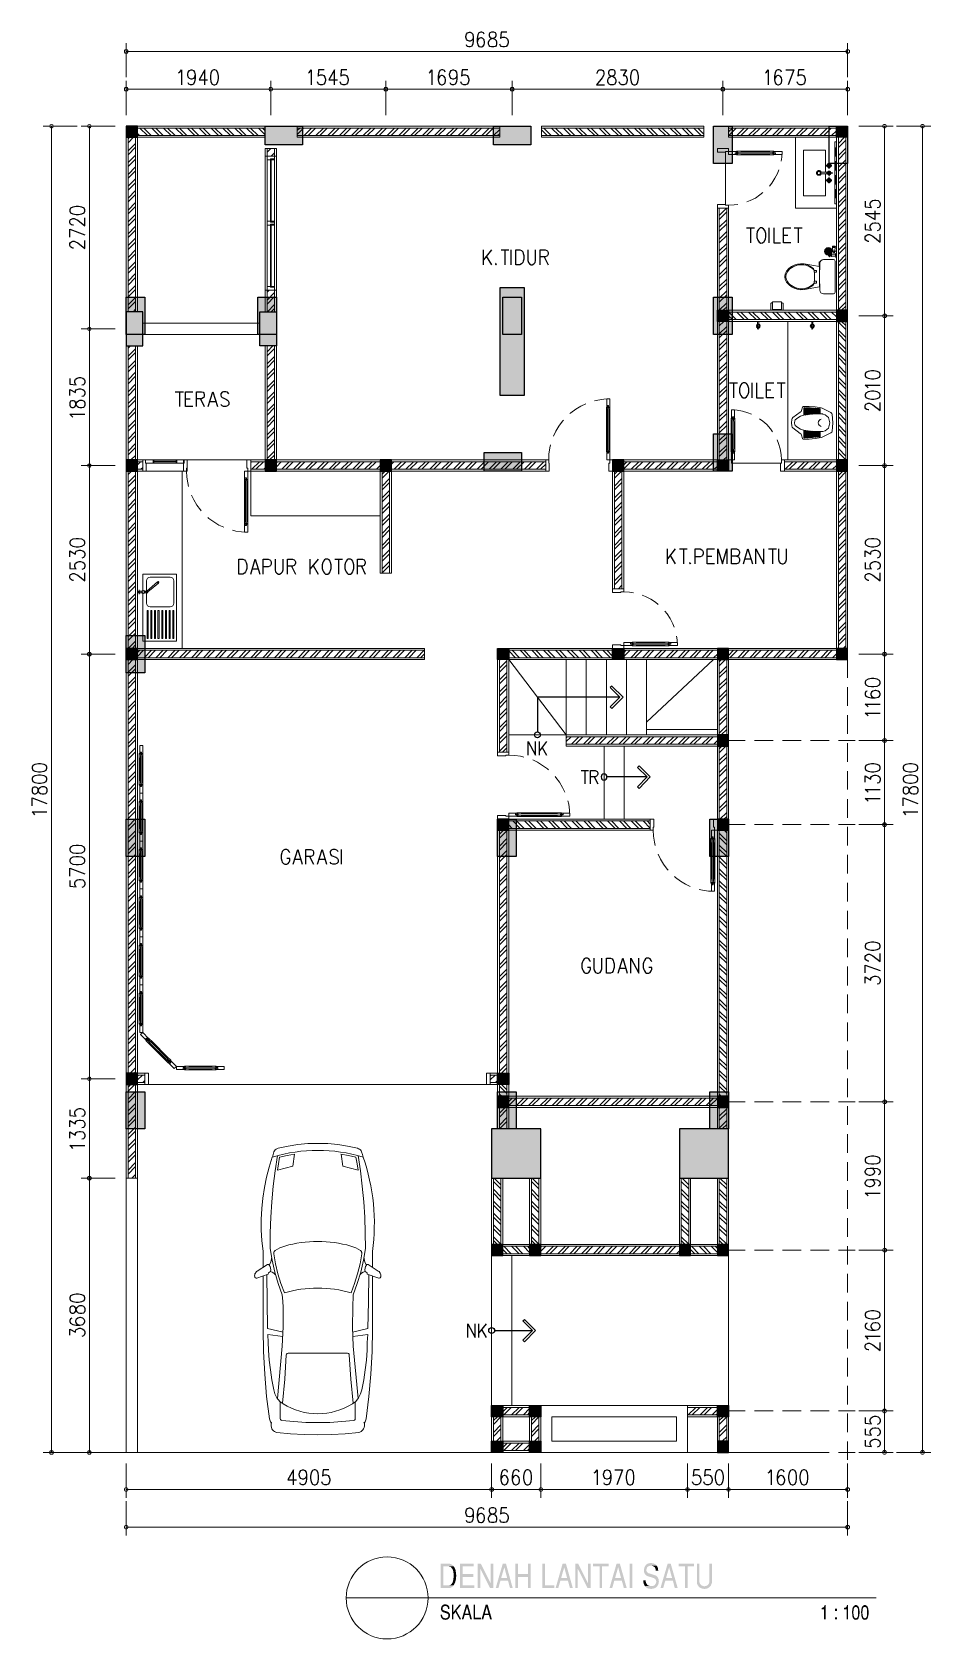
# Model space of a CAD drawing. Header units: millimetres. Extents: x -1260 to 10806, y -20287 to 1280.
import ezdxf

# ---------------------------------------------------------------- set-up
doc = ezdxf.new("R2010")
doc.units = ezdxf.units.MM
doc.header["$MEASUREMENT"] = 0
doc.layers.add('PDF_Geometry', color=7, linetype='Continuous')
doc.layers.add('PDF_Solid Fills', color=7, linetype='Continuous', true_color=0x404040)

# ---------------------------------------------------------------- blocks, each defined once
blk = doc.blocks.new('sdeww')
at = {"layer": 'PDF_Solid Fills', "transparency": 33554559}
for points in [[(4331, -19276), (4225, -19276), (4225, -19606), (4350, -19606), (4362, -19602), (4369, -19597), (4373, -19593), (4386, -19585), (4392, -19578), (4396, -19570), (4259, -19568), (4259, -19314), (4326, -19314), (4398, -19312), (4394, -19309), (4390, -19303), (4384, -19297), (4364, -19284), (4339, -19276)], [(4398, -19312), (4326, -19314), (4331, -19314), (4339, -19316), (4345, -19316), (4352, -19320), (4358, -19322), (4364, -19326), (4369, -19333), (4375, -19339), (4379, -19345), (4384, -19352), (4386, -19358), (4390, -19364), (4394, -19381), (4396, -19390), (4396, -19398), (4398, -19407), (4398, -19468), (4396, -19477), (4396, -19485), (4394, -19494), (4390, -19511), (4388, -19519), (4384, -19532), (4381, -19536), (4375, -19544), (4371, -19551), (4360, -19561), (4341, -19568), (4259, -19568), (4396, -19570), (4403, -19563), (4403, -19561), (4407, -19555), (4409, -19549), (4413, -19542), (4417, -19534), (4420, -19527), (4422, -19519), (4424, -19511), (4426, -19502), (4428, -19494), (4430, -19485), (4432, -19477), (4432, -19458), (4434, -19447), (4434, -19432), (4432, -19422), (4432, -19403), (4430, -19394), (4428, -19386), (4428, -19375), (4426, -19369), (4422, -19360), (4420, -19352), (4417, -19345), (4413, -19337), (4411, -19331), (4403, -19318)], [(4669, -19276), (4485, -19276), (4485, -19606), (4676, -19606), (4676, -19568), (4519, -19568), (4519, -19455), (4663, -19455), (4663, -19417), (4519, -19417), (4519, -19314), (4669, -19314)], [(4762, -19276), (4722, -19276), (4722, -19606), (4756, -19606), (4756, -19343)], [(4930, -19276), (4896, -19276), (4896, -19542), (4889, -19606), (4930, -19606)], [(5101, -19276), (5059, -19276), (4964, -19606), (5000, -19606), (5027, -19506), (5129, -19506), (5036, -19472), (5080, -19326)], [(5101, -19276), (5080, -19326), (5118, -19472), (5036, -19472), (5129, -19506), (5156, -19606), (5192, -19606)], [(5262, -19276), (5228, -19276), (5228, -19606), (5262, -19606), (5262, -19455), (5398, -19455), (5262, -19417)], [(5431, -19276), (5398, -19276), (5398, -19417), (5262, -19417), (5398, -19455), (5398, -19606), (5431, -19606)], [(5624, -19276), (5590, -19276), (5590, -19606), (5753, -19606), (5753, -19568), (5624, -19568)], [(5906, -19276), (5863, -19276), (5768, -19606), (5804, -19606), (5832, -19506), (5933, -19506), (5842, -19472), (5884, -19326)], [(5906, -19276), (5884, -19326), (5923, -19472), (5842, -19472), (5933, -19506), (5961, -19606), (5999, -19606)], [(6071, -19276), (6031, -19276), (6031, -19606), (6064, -19606), (6064, -19343)], [(6238, -19276), (6202, -19276), (6202, -19542), (6198, -19606), (6238, -19606)], [(6479, -19276), (6272, -19276), (6272, -19314), (6359, -19314), (6359, -19606), (6393, -19606), (6393, -19314), (6479, -19314)], [(6630, -19276), (6587, -19276), (6492, -19606), (6528, -19606), (6556, -19506), (6657, -19506), (6566, -19472), (6608, -19326)], [(6630, -19276), (6608, -19326), (6647, -19472), (6566, -19472), (6657, -19506), (6685, -19606), (6723, -19606)], [(7045, -19271), (7030, -19271), (7021, -19273), (7002, -19280), (6989, -19288), (6985, -19292), (6979, -19297), (6979, -19299), (6975, -19303), (6970, -19312), (6966, -19318), (6962, -19324), (6960, -19333), (6956, -19350), (6956, -19388), (6958, -19396), (6960, -19403), (6964, -19409), (6966, -19415), (6970, -19422), (6981, -19432), (6987, -19436), (6994, -19441), (7000, -19443), (7009, -19447), (7081, -19470), (7087, -19472), (7093, -19477), (7102, -19481), (7110, -19489), (7114, -19496), (7116, -19502), (7119, -19511), (7119, -19525), (7114, -19542), (7112, -19549), (7106, -19555), (7102, -19561), (7097, -19566), (7091, -19570), (7085, -19574), (7072, -19578), (7057, -19578), (6968, -19580), (6973, -19587), (6975, -19589), (6981, -19593), (6985, -19597), (6998, -19606), (7017, -19612), (7025, -19614), (7032, -19614), (7040, -19616), (7059, -19616), (7068, -19614), (7076, -19614), (7095, -19608), (7102, -19604), (7108, -19602), (7121, -19593), (7125, -19589), (7129, -19585), (7146, -19559), (7148, -19551), (7150, -19542), (7152, -19534), (7152, -19525), (7155, -19517), (7155, -19513), (7152, -19504), (7152, -19496), (7150, -19487), (7146, -19479), (7144, -19470), (7140, -19464), (7136, -19455), (7129, -19449), (7123, -19445), (7119, -19441), (7112, -19436), (7104, -19434), (7021, -19407), (7013, -19405), (7000, -19396), (6992, -19384), (6989, -19377), (6987, -19371), (6987, -19358), (6989, -19350), (6992, -19343), (6994, -19335), (6998, -19328), (7006, -19320), (7013, -19316), (7017, -19312), (7025, -19309), (7032, -19307), (7038, -19307), (7047, -19305), (7125, -19305), (7123, -19299), (7116, -19295), (7108, -19286), (7102, -19284), (7095, -19280), (7076, -19273), (7068, -19273), (7061, -19271), (7053, -19271)], [(7125, -19305), (7047, -19305), (7053, -19305), (7061, -19307), (7081, -19314), (7093, -19322), (7102, -19331), (7106, -19339), (7108, -19345), (7110, -19354), (7112, -19362), (7112, -19373), (7146, -19373), (7146, -19367), (7144, -19358), (7144, -19350), (7142, -19341), (7140, -19335), (7138, -19328), (7136, -19322), (7133, -19316), (7129, -19309)], [(7313, -19276), (7273, -19276), (7176, -19606), (7212, -19606), (7241, -19506), (7343, -19506), (7250, -19472), (7292, -19326)], [(7313, -19276), (7292, -19326), (7332, -19472), (7250, -19472), (7343, -19506), (7368, -19606), (7407, -19606)], [(7627, -19276), (7419, -19276), (7419, -19314), (7506, -19314), (7506, -19606), (7540, -19606), (7540, -19314), (7627, -19314)], [(7699, -19276), (7665, -19276), (7665, -19536), (7667, -19544), (7669, -19551), (7677, -19568), (7682, -19574), (7686, -19580), (7766, -19580), (7756, -19580), (7743, -19576), (7735, -19574), (7730, -19570), (7718, -19561), (7711, -19553), (7707, -19547), (7703, -19540), (7701, -19532), (7699, -19525), (7699, -19517)], [(7866, -19276), (7832, -19276), (7832, -19525), (7830, -19534), (7828, -19542), (7819, -19555), (7807, -19568), (7800, -19572), (7794, -19574), (7788, -19578), (7781, -19578), (7773, -19580), (7686, -19580), (7688, -19583), (7692, -19589), (7699, -19593), (7703, -19597), (7709, -19602), (7716, -19604), (7722, -19608), (7735, -19612), (7743, -19614), (7749, -19614), (7758, -19616), (7775, -19616), (7783, -19614), (7790, -19614), (7798, -19612), (7811, -19608), (7830, -19595), (7834, -19591), (7840, -19587), (7845, -19580), (7851, -19574), (7855, -19566), (7857, -19559), (7862, -19551), (7864, -19542), (7866, -19534), (7866, -19517)], [(6977, -19502), (6947, -19502), (6947, -19527), (6949, -19536), (6951, -19544), (6953, -19553), (6958, -19559), (6960, -19568), (6968, -19580), (7057, -19578), (7034, -19578), (7015, -19572), (7009, -19568), (7004, -19566), (6998, -19561), (6996, -19557), (6987, -19544), (6985, -19538), (6981, -19530), (6979, -19521), (6979, -19513)], [(4284, -19826), (4271, -19826), (4263, -19830), (4259, -19830), (4254, -19832), (4250, -19837), (4248, -19839), (4244, -19841), (4235, -19858), (4233, -19862), (4231, -19868), (4231, -19879), (4229, -19883), (4229, -19885), (4231, -19892), (4231, -19900), (4237, -19913), (4240, -19915), (4242, -19919), (4246, -19921), (4250, -19925), (4252, -19928), (4257, -19930), (4263, -19930), (4305, -19945), (4318, -19951), (4320, -19953), (4324, -19957), (4326, -19961), (4326, -19964), (4328, -19968), (4328, -19978), (4326, -19983), (4326, -19987), (4324, -19993), (4322, -19995), (4318, -20000), (4316, -20002), (4307, -20006), (4305, -20008), (4301, -20010), (4237, -20010), (4242, -20014), (4242, -20016), (4246, -20019), (4248, -20021), (4252, -20023), (4254, -20025), (4267, -20031), (4282, -20031), (4286, -20033), (4288, -20033), (4293, -20031), (4303, -20031), (4307, -20029), (4312, -20029), (4316, -20027), (4318, -20025), (4326, -20021), (4328, -20019), (4333, -20016), (4335, -20014), (4339, -20006), (4343, -20002), (4345, -19997), (4345, -19993), (4348, -19989), (4348, -19983), (4350, -19978), (4350, -19966), (4348, -19959), (4348, -19955), (4345, -19951), (4343, -19945), (4341, -19940), (4337, -19936), (4335, -19932), (4331, -19930), (4328, -19928), (4320, -19923), (4269, -19906), (4257, -19900), (4254, -19898), (4252, -19894), (4250, -19889), (4250, -19873), (4252, -19868), (4254, -19864), (4257, -19860), (4261, -19856), (4265, -19853), (4267, -19849), (4271, -19849), (4276, -19847), (4284, -19847), (4333, -19845), (4331, -19843), (4328, -19839), (4324, -19837), (4322, -19834), (4314, -19830), (4312, -19830), (4307, -19828), (4303, -19828), (4299, -19826), (4288, -19826)], [(4502, -19828), (4475, -19828), (4396, -19928), (4396, -19959), (4424, -19928), (4436, -19909)], [(4591, -19828), (4566, -19828), (4508, -20027), (4530, -20027), (4547, -19968), (4608, -19968), (4553, -19947), (4578, -19860)], [(4591, -19828), (4578, -19860), (4602, -19947), (4553, -19947), (4608, -19968), (4623, -20027), (4646, -20027)], [(4686, -19828), (4667, -19828), (4667, -20027), (4765, -20027), (4765, -20004), (4686, -20004)], [(4856, -19828), (4830, -19828), (4773, -20027), (4796, -20027), (4813, -19968), (4873, -19968), (4818, -19947), (4843, -19860)], [(4856, -19828), (4843, -19860), (4866, -19947), (4818, -19947), (4873, -19968), (4889, -20027), (4913, -20027)], [(9392, -19834), (9380, -19834), (9380, -19837), (9375, -19849), (9371, -19858), (9369, -19860), (9367, -19862), (9365, -19864), (9363, -19866), (9358, -19866), (9354, -19868), (9350, -19868), (9346, -19870), (9339, -19873), (9339, -19892), (9373, -19892), (9373, -20027), (9392, -20027)], [(9693, -19834), (9682, -19834), (9680, -19837), (9678, -19843), (9676, -19849), (9674, -19853), (9672, -19858), (9670, -19860), (9667, -19862), (9667, -19864), (9665, -19866), (9661, -19866), (9657, -19868), (9653, -19868), (9640, -19873), (9640, -19892), (9676, -19892), (9676, -20027), (9693, -20027)], [(9799, -19834), (9788, -19834), (9784, -19837), (9782, -19839), (9773, -19843), (9771, -19847), (9767, -19849), (9765, -19853), (9763, -19860), (9761, -19860), (9758, -19864), (9758, -19868), (9754, -19877), (9754, -19883), (9752, -19887), (9752, -19892), (9750, -19898), (9750, -19909), (9748, -19915), (9748, -19942), (9750, -19949), (9750, -19968), (9752, -19974), (9752, -19978), (9754, -19985), (9754, -19989), (9756, -19993), (9758, -19997), (9758, -20002), (9763, -20010), (9765, -20012), (9767, -20016), (9769, -20019), (9771, -20021), (9773, -20023), (9777, -20025), (9780, -20027), (9782, -20029), (9786, -20031), (9794, -20031), (9799, -20033), (9801, -20033), (9805, -20031), (9811, -20031), (9813, -20029), (9818, -20029), (9822, -20025), (9826, -20023), (9828, -20021), (9830, -20019), (9833, -20014), (9835, -20012), (9799, -20010), (9792, -20010), (9788, -20008), (9786, -20006), (9784, -20006), (9782, -20002), (9780, -20000), (9777, -19997), (9775, -19993), (9773, -19989), (9773, -19985), (9771, -19980), (9771, -19974), (9769, -19970), (9769, -19957), (9767, -19951), (9767, -19915), (9769, -19909), (9769, -19898), (9771, -19894), (9771, -19885), (9773, -19881), (9773, -19879), (9775, -19873), (9780, -19868), (9782, -19866), (9784, -19862), (9792, -19858), (9799, -19858), (9835, -19856), (9833, -19851), (9828, -19847), (9820, -19839), (9816, -19837), (9811, -19837), (9807, -19834), (9803, -19834)], [(9919, -19834), (9909, -19834), (9905, -19837), (9902, -19839), (9894, -19843), (9892, -19847), (9888, -19849), (9885, -19853), (9883, -19860), (9881, -19860), (9879, -19864), (9879, -19868), (9875, -19877), (9875, -19883), (9873, -19887), (9873, -19892), (9871, -19898), (9871, -19915), (9869, -19921), (9869, -19936), (9871, -19942), (9871, -19968), (9873, -19974), (9873, -19978), (9875, -19985), (9875, -19989), (9877, -19993), (9881, -20002), (9881, -20006), (9883, -20010), (9885, -20012), (9888, -20016), (9890, -20019), (9892, -20021), (9896, -20023), (9898, -20025), (9902, -20029), (9907, -20031), (9917, -20031), (9919, -20033), (9921, -20033), (9926, -20031), (9932, -20031), (9934, -20029), (9938, -20029), (9940, -20027), (9943, -20025), (9947, -20023), (9949, -20021), (9951, -20019), (9953, -20014), (9955, -20012), (9919, -20010), (9913, -20010), (9909, -20008), (9907, -20006), (9905, -20006), (9902, -20002), (9898, -19997), (9896, -19993), (9894, -19989), (9894, -19985), (9892, -19980), (9892, -19974), (9890, -19970), (9890, -19957), (9888, -19951), (9888, -19921), (9890, -19915), (9890, -19898), (9892, -19894), (9892, -19885), (9894, -19881), (9894, -19879), (9896, -19873), (9900, -19868), (9902, -19866), (9905, -19862), (9913, -19858), (9921, -19858), (9955, -19856), (9951, -19847), (9947, -19845), (9945, -19841), (9936, -19837), (9932, -19837), (9928, -19834), (9924, -19834)], [(4244, -19964), (4225, -19964), (4225, -19974), (4227, -19978), (4227, -19985), (4229, -19989), (4229, -19995), (4235, -20008), (4237, -20010), (4290, -20010), (4278, -20010), (4273, -20008), (4269, -20008), (4265, -20006), (4263, -20004), (4259, -20002), (4257, -20000), (4254, -19997), (4252, -19993), (4250, -19989), (4248, -19985), (4244, -19976), (4244, -19970)], [(4333, -19845), (4284, -19847), (4299, -19847), (4303, -19849), (4305, -19851), (4309, -19853), (4312, -19856), (4316, -19858), (4318, -19862), (4320, -19866), (4322, -19870), (4324, -19875), (4324, -19885), (4343, -19885), (4343, -19868), (4341, -19864), (4339, -19860), (4339, -19856), (4337, -19851), (4335, -19849)], [(9835, -19856), (9799, -19858), (9807, -19858), (9809, -19860), (9811, -19862), (9813, -19862), (9816, -19866), (9820, -19870), (9826, -19883), (9826, -19887), (9828, -19894), (9828, -19898), (9830, -19904), (9830, -19959), (9828, -19966), (9828, -19974), (9826, -19980), (9826, -19985), (9824, -19987), (9822, -19991), (9822, -19993), (9818, -20002), (9813, -20004), (9811, -20008), (9807, -20008), (9803, -20010), (9799, -20010), (9835, -20012), (9837, -20008), (9839, -20004), (9839, -20000), (9841, -19995), (9843, -19991), (9843, -19987), (9845, -19980), (9845, -19976), (9847, -19970), (9847, -19957), (9849, -19951), (9849, -19913), (9847, -19906), (9847, -19896), (9845, -19889), (9845, -19885), (9843, -19879), (9843, -19875), (9841, -19870), (9839, -19866), (9839, -19862), (9837, -19860)], [(9955, -19856), (9921, -19858), (9928, -19858), (9930, -19860), (9932, -19862), (9934, -19862), (9938, -19866), (9940, -19868), (9940, -19870), (9943, -19875), (9945, -19879), (9947, -19883), (9947, -19887), (9949, -19894), (9949, -19898), (9951, -19904), (9951, -19959), (9949, -19966), (9949, -19974), (9947, -19980), (9947, -19985), (9945, -19987), (9945, -19991), (9943, -19993), (9940, -19997), (9938, -20002), (9934, -20004), (9932, -20008), (9928, -20008), (9924, -20010), (9919, -20010), (9955, -20012), (9962, -20000), (9962, -19995), (9964, -19991), (9964, -19987), (9966, -19980), (9966, -19976), (9968, -19970), (9968, -19964), (9970, -19957), (9970, -19906), (9968, -19900), (9968, -19889), (9966, -19885), (9966, -19879), (9962, -19870), (9962, -19866), (9960, -19862), (9957, -19860)]]:
    blk.add_hatch(color=7, dxfattribs=at).paths.add_polyline_path(points)
at = {"layer": 'PDF_Geometry', "lineweight": 9}
for points in [[(4, 907), (4, 1134)], [(9689, 1134), (9689, 907)], [(4, 674), (4, 1070)], [(9689, 1022), (9640, 1022), (54, 1022), (4, 1022)], [(9689, 674), (9689, 1070)], [(4, 399), (4, 626)], [(4, 166), (4, 562)], [(9689, 514), (9640, 514), (8065, 514), (8014, 514), (7963, 514), (5235, 514), (5184, 514), (5133, 514), (3539, 514), (3488, 514), (3439, 514), (1994, 514), (1943, 514), (1894, 514), (54, 514), (4, 514)], [(9689, 626), (9689, 399)], [(9689, 166), (9689, 562)], [(-1112, 16), (-888, 16)], [(-655, 16), (-1051, 16)], [(-1000, -17785), (-1000, -17734), (-1000, -33), (-1000, 16)], [(-604, 16), (-380, 16)], [(-147, 16), (-543, 16)], [(-492, -17785), (-492, -17734), (-492, -14155), (-492, -14104), (-492, -14053), (-492, -12819), (-492, -12768), (-492, -12719), (-492, -7118), (-492, -7069), (-492, -7018), (-492, -4588), (-492, -4537), (-492, -4489), (-492, -2753), (-492, -2704), (-492, -2653), (-492, -33), (-492, 16)], [(9839, 16), (10235, 16)], [(10072, 16), (10298, 16)], [(10184, -17785), (10184, -17734), (10184, -17279), (10184, -17228), (10184, -17180), (10184, -15120), (10184, -15069), (10184, -15018), (10184, -13130), (10184, -13079), (10184, -13028), (10184, -9408), (10184, -9358), (10184, -9309), (10184, -8278), (10184, -8229), (10184, -8179), (10184, -7118), (10184, -7069), (10184, -7018), (10184, -4588), (10184, -4537), (10184, -4489), (10184, -2577), (10184, -2528), (10184, -2478), (10184, -33), (10184, 16)], [(10347, 16), (10743, 16)], [(10580, 16), (10806, 16)], [(10694, -17785), (10694, -17734), (10694, -33), (10694, 16)], [(8050, -333), (8050, -1034)], [(8694, -318), (8630, -318), (8270, -318), (8205, -318)], [(8694, -367), (8630, -367), (8270, -367), (8205, -367)], [(8630, -323), (8270, -323)], [(8630, -363), (8270, -363)], [(8797, -450), (8806, -399), (8810, -323)], [(9390, -598), (9390, -304), (9094, -304), (9094, -917), (9390, -917), (9390, -623)], [(1894, -1258), (1894, -1159), (1894, -532), (1894, -433)], [(1994, -1258), (1994, -1159), (1994, -532), (1994, -433)], [(8641, -786), (8672, -746), (8713, -682), (8747, -617), (8763, -570)], [(9333, -598), (9331, -596), (9331, -594), (9327, -589), (9327, -587), (9324, -587), (9320, -583), (9318, -583), (9316, -581), (9312, -581), (9312, -579), (9295, -579), (9293, -581), (9288, -581), (9288, -583), (9286, -583), (9284, -585), (9282, -585), (9282, -587), (9280, -587), (9280, -589), (9274, -596), (9274, -600), (9272, -602), (9272, -619), (9274, -621), (9274, -625), (9276, -625), (9276, -630), (9278, -630), (9278, -632), (9280, -632), (9280, -634), (9282, -634), (9282, -636), (9284, -636), (9286, -638), (9288, -638), (9291, -640), (9295, -640), (9295, -642), (9312, -642), (9312, -640), (9316, -640), (9318, -638), (9320, -638), (9324, -634), (9327, -634), (9327, -632), (9329, -632), (9329, -627), (9331, -627), (9331, -625), (9333, -625), (9333, -623)], [(9324, -604), (9324, -602), (9322, -602), (9322, -598), (9320, -598), (9320, -596), (9318, -596), (9318, -594), (9316, -594), (9314, -591), (9312, -591), (9312, -589), (9295, -589), (9295, -591), (9291, -591), (9291, -594), (9288, -594), (9288, -596), (9286, -596), (9286, -598), (9284, -598), (9284, -600), (9282, -602), (9282, -608), (9280, -610), (9282, -613), (9282, -619), (9284, -621), (9284, -623), (9286, -623), (9286, -625), (9291, -630), (9295, -630), (9295, -632), (9312, -632), (9312, -630), (9316, -630), (9316, -627), (9318, -627), (9318, -625), (9320, -625), (9320, -623), (9322, -621), (9322, -619), (9324, -619), (9324, -617)], [(9341, -598), (9337, -598), (9337, -600), (9333, -600), (9333, -602), (9331, -602), (9331, -608), (9329, -608), (9329, -613), (9331, -613), (9331, -619), (9333, -619), (9333, -621), (9337, -621), (9337, -623), (9341, -623)], [(9430, -505), (9432, -503), (9432, -500), (9432, -503), (9430, -505), (9407, -505), (9405, -505), (9405, -515), (9405, -517), (9407, -517), (9430, -517), (9432, -517), (9432, -519), (9432, -517), (9430, -517)], [(9451, -610), (9407, -610)], [(9432, -483), (9430, -486), (9426, -486), (9426, -488), (9424, -488), (9424, -490), (9422, -490), (9420, -492), (9418, -494), (9418, -496), (9415, -496), (9415, -500), (9413, -500), (9413, -505)], [(9413, -517), (9413, -522), (9415, -522), (9415, -524), (9418, -526), (9418, -528), (9420, -528), (9420, -530), (9422, -530), (9422, -532), (9424, -532), (9426, -534), (9428, -534), (9430, -536), (9432, -536)], [(9464, -608), (9464, -602), (9462, -602), (9462, -598), (9460, -598), (9460, -596), (9454, -589), (9451, -589), (9449, -587), (9445, -587), (9445, -585), (9435, -585), (9435, -587), (9428, -587), (9428, -589), (9426, -589), (9424, -591), (9422, -591), (9422, -594), (9420, -594), (9420, -596), (9418, -598)], [(9418, -623), (9420, -625), (9420, -627), (9422, -627), (9422, -630), (9424, -630), (9426, -632), (9428, -632), (9428, -634), (9432, -634), (9435, -636), (9445, -636), (9445, -634), (9451, -634), (9451, -632), (9454, -632), (9454, -630), (9456, -630), (9460, -625), (9460, -623), (9462, -623), (9462, -619), (9464, -617), (9464, -613)], [(9422, -623), (9424, -623), (9424, -625), (9426, -625), (9426, -627), (9428, -627), (9428, -630), (9432, -630), (9432, -632), (9445, -632), (9447, -630), (9449, -630), (9451, -627), (9454, -627), (9454, -625), (9456, -625), (9456, -623), (9458, -621), (9458, -619), (9460, -617), (9460, -604), (9458, -602), (9458, -600), (9456, -598), (9456, -596), (9454, -596), (9454, -594), (9451, -594), (9449, -591), (9445, -591), (9445, -589), (9432, -589), (9432, -591), (9428, -591), (9428, -594), (9426, -594), (9426, -596), (9424, -596), (9424, -598), (9422, -598)], [(9432, -496), (9430, -496), (9430, -498), (9428, -498), (9428, -500), (9426, -500), (9426, -503), (9424, -505)], [(9424, -517), (9426, -517), (9426, -522), (9428, -522), (9428, -524), (9432, -524), (9432, -526)], [(9445, -475), (9445, -477), (9432, -477), (9432, -500)], [(9445, -505), (9432, -517)], [(9445, -517), (9432, -505)], [(9432, -519), (9432, -543), (9432, -545), (9435, -545), (9445, -545), (9445, -543), (9445, -519)], [(9439, -598), (9439, -655)], [(9445, -500), (9445, -477)], [(9466, -505), (9466, -503), (9464, -503), (9464, -498), (9462, -496), (9462, -494), (9460, -494), (9460, -492), (9458, -492), (9458, -490), (9456, -490), (9456, -488), (9454, -488), (9451, -486), (9447, -486), (9447, -483), (9445, -483)], [(9454, -505), (9454, -503), (9451, -500), (9451, -498), (9449, -498), (9447, -496), (9445, -496)], [(9449, -505), (9447, -505), (9447, -503), (9445, -503), (9445, -500), (9445, -503), (9447, -503), (9447, -505), (9449, -505), (9473, -505), (9473, -515), (9473, -517), (9449, -517), (9447, -517), (9447, -519), (9445, -519), (9447, -519), (9447, -517), (9449, -517)], [(9445, -526), (9447, -526), (9447, -524), (9449, -524), (9449, -522), (9451, -522), (9451, -519), (9454, -519), (9454, -517)], [(9445, -536), (9449, -536), (9449, -534), (9454, -534), (9454, -532), (9456, -532), (9460, -528), (9460, -526), (9462, -526), (9462, -524), (9464, -524), (9464, -519), (9466, -517)], [(9460, -608), (9483, -608), (9485, -608), (9485, -613), (9460, -613)], [(9430, -704), (9432, -704), (9432, -702), (9432, -704), (9430, -704), (9407, -704), (9405, -704), (9405, -706), (9405, -716), (9407, -716), (9430, -716), (9432, -718), (9432, -721), (9432, -718), (9430, -716)], [(9432, -685), (9430, -685), (9428, -687), (9426, -687), (9424, -689), (9422, -689), (9422, -691), (9420, -691), (9420, -693), (9418, -693), (9418, -695), (9415, -697), (9415, -699), (9413, -702), (9413, -704)], [(9413, -716), (9413, -721), (9415, -721), (9415, -725), (9418, -725), (9418, -727), (9420, -729), (9422, -731), (9424, -731), (9424, -733), (9426, -733), (9426, -735), (9430, -735), (9432, -738)], [(9432, -695), (9432, -697), (9428, -697), (9428, -699), (9426, -699), (9426, -704), (9424, -704)], [(9424, -716), (9426, -718), (9426, -721), (9428, -721), (9428, -723), (9430, -723), (9430, -725), (9432, -725)], [(9445, -702), (9445, -678), (9445, -676), (9432, -676), (9432, -678), (9432, -702)], [(9445, -704), (9432, -716)], [(9445, -716), (9432, -704)], [(9432, -721), (9432, -744), (9435, -744), (9445, -744), (9445, -742)], [(9466, -704), (9464, -702), (9464, -697), (9462, -697), (9462, -695), (9460, -695), (9460, -693), (9456, -689), (9454, -689), (9454, -687), (9449, -687), (9449, -685), (9445, -685)], [(9454, -704), (9454, -702), (9451, -702), (9451, -699), (9449, -699), (9449, -697), (9447, -697), (9447, -695), (9445, -695)], [(9449, -704), (9447, -704), (9447, -702), (9445, -702), (9447, -702), (9447, -704), (9449, -704), (9473, -704), (9473, -706), (9473, -716)], [(9449, -716), (9447, -716), (9447, -718), (9445, -718), (9445, -721), (9445, -718), (9447, -718), (9447, -716), (9449, -716), (9473, -716), (9473, -714)], [(9445, -725), (9447, -725), (9449, -723), (9451, -723), (9451, -721), (9454, -718), (9454, -716)], [(9445, -721), (9445, -744)], [(8088, -1042), (8164, -1038), (8215, -1032)], [(8336, -998), (8382, -981), (8450, -947), (8512, -905), (8552, -873)], [(1894, -1309), (1894, -1409), (1894, -2033), (1894, -2133)], [(1994, -1309), (1994, -1409), (1994, -2033), (1994, -2133)], [(9447, -1677), (9439, -1682), (9435, -1690), (9435, -1705), (9430, -1705), (9430, -1722), (9430, -1705)], [(9430, -1707), (9435, -1707), (9430, -1707)], [(9430, -1709), (9435, -1709)], [(9430, -1713), (9435, -1713)], [(9430, -1716), (9435, -1716)], [(9430, -1718), (9435, -1718), (9430, -1718)], [(9430, -1720), (9435, -1720)], [(9447, -1675), (9447, -1677), (9447, -1737), (9445, -1737), (9439, -1735), (9435, -1726), (9435, -1722), (9435, -1705)], [(9447, -1707), (9458, -1707), (9464, -1699), (9468, -1696), (9471, -1696), (9473, -1699), (9473, -1728), (9473, -1726)], [(9447, -1720), (9458, -1720)], [(9458, -1705), (9458, -1713), (9458, -1722), (9464, -1730), (9468, -1732), (9471, -1730), (9473, -1728), (9475, -1728), (9477, -1728), (9511, -1728), (9515, -1728), (9526, -1728), (9511, -1728)], [(9464, -1728), (9464, -1701)], [(9526, -1701), (9515, -1701), (9511, -1699), (9477, -1699), (9475, -1701), (9473, -1701)], [(9513, -1591), (9523, -1595), (9523, -1599), (9517, -1601), (9513, -1603), (9504, -1603), (9496, -1603), (9487, -1599), (9485, -1597), (9485, -1595), (9496, -1591)], [(9485, -1597), (9485, -1605), (9487, -1608), (9492, -1610), (9504, -1610), (9504, -1603), (9504, -1610), (9517, -1610), (9521, -1608), (9523, -1605), (9523, -1597)], [(9485, -1599), (9485, -1608)], [(9523, -1605), (9519, -1660), (9492, -1660), (9490, -1660), (9485, -1605)], [(9487, -1599), (9487, -1608)], [(9490, -1595), (9492, -1595), (9492, -1593), (9492, -1595)], [(9492, -1597), (9490, -1597)], [(9490, -1601), (9490, -1608)], [(9492, -1601), (9492, -1610), (9492, -1601)], [(9494, -1601), (9494, -1610)], [(9511, -1682), (9511, -1684), (9498, -1684), (9496, -1667), (9494, -1663)], [(9496, -1597), (9496, -1595)], [(9498, -1593), (9498, -1591)], [(9498, -1603), (9498, -1610)], [(9498, -1684), (9498, -1682)], [(9500, -1603), (9500, -1610)], [(9502, -1603), (9502, -1610), (9502, -1603)], [(9504, -1591), (9504, -1589), (9504, -1593), (9504, -1589), (9504, -1593)], [(9504, -1595), (9504, -1597), (9504, -1595)], [(9504, -1599), (9504, -1597)], [(9507, -1603), (9507, -1610)], [(9509, -1603), (9509, -1610), (9509, -1603)], [(9513, -1593), (9511, -1593), (9513, -1593)], [(9511, -1597), (9511, -1595), (9511, -1599)], [(9511, -1603), (9511, -1610)], [(9515, -1663), (9513, -1667), (9511, -1684)], [(9515, -1601), (9515, -1610)], [(9519, -1593), (9519, -1595), (9517, -1595), (9517, -1593)], [(9519, -1595), (9517, -1597), (9517, -1595)], [(9517, -1601), (9517, -1610), (9517, -1601)], [(9519, -1658), (9540, -1658), (9540, -1601), (9523, -1603)], [(9519, -1601), (9519, -1608)], [(9521, -1599), (9521, -1608)], [(9523, -1599), (9523, -1608)], [(9536, -1741), (9536, -1688)], [(8821, -2450), (8821, -2452), (8658, -2452), (8658, -2363), (8660, -2357), (8666, -2355), (8675, -2355), (8677, -2357), (8679, -2359), (8681, -2442), (8740, -2442), (8799, -2442), (8799, -2359), (8804, -2355), (8812, -2355), (8819, -2357), (8821, -2363), (8821, -2452)], [(8679, -2370), (8681, -2370)], [(8799, -2370), (8799, -2368)], [(8658, -2452), (8658, -2450)], [(8471, -2605), (8471, -2603)], [(8478, -2605), (8480, -2607), (8480, -2609), (8480, -2643)], [(8480, -2683), (8480, -2698), (8482, -2704), (8488, -2708), (8497, -2704), (8497, -2698), (8499, -2683)], [(8501, -2605), (8497, -2609), (8497, -2643)], [(8888, -4463), (8888, -2603)], [(9231, -2603), (9231, -2605), (9214, -2605), (9195, -2605), (9195, -2603), (9214, -2603), (9233, -2603), (9233, -2605)], [(9195, -2605), (9195, -2603)], [(9202, -2605), (9204, -2607), (9206, -2609), (9206, -2643)], [(9204, -2683), (9206, -2698), (9208, -2704), (9214, -2708), (9221, -2704), (9223, -2698), (9225, -2683), (9233, -2683), (9236, -2679), (9233, -2675), (9233, -2679), (9231, -2683), (9227, -2683)], [(9208, -2685), (9210, -2687), (9214, -2689), (9219, -2687), (9221, -2685)], [(9210, -2685), (9214, -2687), (9219, -2685)], [(9227, -2605), (9223, -2609), (9223, -2643)], [(6291, -3669), (6333, -3659), (6414, -3646), (6494, -3644)], [(5961, -3841), (5973, -3830), (6039, -3782), (6107, -3739), (6172, -3710)], [(6450, -3758), (6450, -3824), (6450, -4283), (6450, -4349)], [(6454, -3824), (6454, -4283)], [(6494, -3824), (6494, -4283)], [(6498, -3758), (6498, -3824), (6498, -4283), (6498, -4349)], [(8397, -3849), (8351, -3830), (8279, -3809), (8205, -3796), (8128, -3792)], [(9320, -3845), (9320, -3843), (9318, -3843), (9318, -3777), (9318, -3775), (9314, -3773), (9312, -3775), (9310, -3777), (9310, -3843), (9308, -3845), (9305, -3843), (9305, -3777), (9303, -3773), (9297, -3773), (9297, -3777), (9297, -3841), (9293, -3845), (9293, -3843), (9291, -3841), (9291, -3775), (9291, -3773), (9286, -3771), (9284, -3773), (9282, -3775), (9282, -3843), (9280, -3845), (9278, -3843), (9278, -3775), (9276, -3771), (9269, -3771), (9269, -3775), (9269, -3843), (9267, -3843), (9265, -3845), (9265, -3843), (9263, -3843), (9263, -3773), (9263, -3771), (9259, -3769), (9255, -3773), (9255, -3843), (9255, -3845), (9250, -3845), (9250, -3843), (9250, -3773), (9248, -3769), (9242, -3769), (9242, -3773), (9242, -3843), (9240, -3845), (9238, -3845), (9236, -3843), (9236, -3771), (9236, -3769), (9231, -3767), (9229, -3769), (9227, -3771), (9227, -3845), (9225, -3847), (9223, -3845), (9223, -3771), (9221, -3767), (9214, -3767), (9212, -3771), (9212, -3845), (9212, -3847), (9210, -3847), (9208, -3845), (9208, -3769), (9208, -3767), (9204, -3765), (9202, -3767), (9200, -3769), (9200, -3847), (9197, -3849), (9195, -3847), (9195, -3769), (9191, -3765), (9187, -3767), (9185, -3769), (9185, -3847), (9185, -3849), (9183, -3849), (9181, -3847), (9181, -3769), (9181, -3765), (9174, -3765), (9172, -3769), (9172, -3849), (9172, -3852), (9168, -3852), (9168, -3849), (9168, -3767), (9164, -3763), (9159, -3765), (9157, -3767), (9157, -3852), (9155, -3854), (9153, -3852), (9153, -3767), (9153, -3765), (9149, -3763), (9147, -3765), (9145, -3767), (9145, -3854), (9142, -3856), (9140, -3854), (9140, -3767), (9138, -3763), (9132, -3763), (9130, -3767), (9130, -3854), (9130, -3856), (9128, -3858), (9125, -3856), (9125, -3854), (9125, -3767), (9123, -3763), (9117, -3763), (9117, -3767), (9117, -3856), (9117, -3858), (9115, -3860), (9113, -3858), (9113, -3856), (9113, -3767), (9111, -3763), (9106, -3760), (9104, -3763), (9102, -3767), (9102, -3860), (9100, -3862)], [(5740, -4142), (5770, -4076), (5812, -4008), (5861, -3943), (5872, -3930)], [(8124, -3909), (8124, -3974), (8124, -4283), (8124, -4349)], [(8128, -3974), (8128, -4283)], [(8169, -3974), (8169, -4283)], [(8175, -3909), (8175, -3974), (8175, -4283), (8175, -4349)], [(8681, -4087), (8653, -4046), (8603, -3989), (8548, -3940), (8507, -3911)], [(9320, -4082), (9318, -4084), (9318, -4148), (9318, -4152), (9312, -4152), (9310, -4148), (9310, -4084), (9310, -4082), (9305, -4082), (9305, -4084), (9305, -4150), (9303, -4152), (9301, -4154), (9297, -4152), (9297, -4150), (9297, -4084), (9295, -4082), (9293, -4082), (9291, -4084), (9291, -4150), (9291, -4154), (9284, -4154), (9282, -4150), (9282, -4084), (9282, -4082), (9278, -4082), (9278, -4084), (9278, -4152), (9276, -4154), (9274, -4156), (9269, -4154), (9269, -4152), (9269, -4084), (9267, -4082), (9265, -4082), (9263, -4084), (9263, -4152), (9263, -4156), (9257, -4156), (9255, -4152), (9255, -4084), (9255, -4082), (9250, -4082), (9250, -4084), (9250, -4154), (9246, -4158), (9242, -4156), (9242, -4154), (9242, -4082), (9240, -4082), (9238, -4080), (9238, -4082), (9236, -4082), (9236, -4154), (9236, -4158), (9229, -4158), (9227, -4154), (9227, -4082), (9227, -4080), (9223, -4080), (9223, -4082), (9223, -4156), (9219, -4161), (9214, -4158), (9212, -4156), (9212, -4082), (9212, -4080), (9210, -4078), (9210, -4080), (9208, -4082), (9208, -4156), (9208, -4161), (9202, -4161), (9200, -4156), (9200, -4080), (9200, -4078), (9195, -4078), (9195, -4080), (9195, -4156), (9193, -4161), (9191, -4163), (9187, -4161), (9185, -4156), (9185, -4078), (9183, -4076), (9183, -4078), (9181, -4078), (9181, -4158), (9181, -4161), (9176, -4163), (9172, -4158), (9172, -4078), (9172, -4076), (9168, -4076), (9168, -4078), (9168, -4158), (9166, -4163), (9159, -4163), (9157, -4158), (9157, -4076), (9157, -4074), (9153, -4074), (9153, -4076), (9153, -4158), (9153, -4163), (9149, -4165), (9147, -4163), (9145, -4158), (9145, -4074), (9145, -4072), (9140, -4072), (9140, -4074), (9140, -4161), (9138, -4163), (9134, -4165), (9130, -4161), (9130, -4072), (9130, -4070), (9125, -4070), (9125, -4072), (9125, -4161), (9121, -4165), (9117, -4163), (9117, -4161), (9117, -4070), (9117, -4067), (9113, -4067), (9113, -4070), (9113, -4161), (9111, -4165), (9104, -4165), (9102, -4161), (9102, -4067), (9102, -4065), (9100, -4065)], [(9335, -3915), (9318, -3921), (9305, -3932), (9297, -3947), (9295, -3964), (9297, -3981), (9305, -3995), (9318, -4006), (9335, -4012)], [(5675, -4463), (5677, -4383), (5690, -4302), (5700, -4260)], [(8799, -4463), (8795, -4389), (8783, -4315), (8761, -4241), (8742, -4194)], [(368, -4459), (374, -4459), (673, -4459), (679, -4459)], [(368, -4508), (374, -4508), (673, -4508), (679, -4508)], [(823, -4463), (1623, -4463)], [(8139, -4504), (8789, -4504)], [(272, -4614), (374, -4614), (673, -4614), (774, -4614)], [(814, -4614), (816, -4694), (829, -4772), (840, -4817)], [(1589, -5319), (1589, -5253), (1589, -4794), (1589, -4728)], [(1638, -5319), (1638, -5253), (1638, -4794), (1638, -4728)], [(880, -4935), (910, -4999), (952, -5069), (1001, -5134), (1011, -5147)], [(1593, -5253), (1593, -4794)], [(1634, -5253), (1634, -4794)], [(1100, -5236), (1113, -5247), (1178, -5295), (1246, -5338), (1312, -5367)], [(1430, -5407), (1473, -5418), (1553, -5429), (1634, -5433)], [(228, -6220), (228, -5994), (679, -5994), (679, -6894), (228, -6894), (228, -6250)], [(275, -6220), (275, -6085), (279, -6066), (289, -6051), (306, -6040), (325, -6036), (592, -6036), (611, -6040), (628, -6051), (639, -6066), (641, -6085), (641, -6386), (639, -6405), (628, -6421), (611, -6432), (592, -6436), (325, -6436), (306, -6432), (289, -6421), (279, -6405), (275, -6386), (275, -6250)], [(173, -6246), (175, -6225), (173, -6227), (173, -6225), (171, -6227), (171, -6225), (169, -6227), (169, -6225), (169, -6227), (167, -6225), (167, -6246), (169, -6246), (171, -6246), (173, -6225)], [(169, -6225), (169, -6246), (171, -6225)], [(171, -6246), (175, -6246)], [(179, -6222), (184, -6222)], [(179, -6250), (184, -6250)], [(215, -6246), (188, -6246), (184, -6250), (184, -6222), (188, -6225), (215, -6225)], [(253, -6227), (277, -6229), (281, -6231), (283, -6235), (281, -6242), (277, -6244), (253, -6246)], [(264, -6229), (268, -6222), (283, -6222), (285, -6222), (291, -6233), (291, -6239), (285, -6248), (283, -6250), (270, -6250), (268, -6248), (264, -6244)], [(266, -6229), (275, -6222), (285, -6227), (289, -6235), (285, -6246), (275, -6250), (266, -6244)], [(279, -6222), (425, -6100)], [(291, -6235), (435, -6115)], [(419, -6104), (423, -6098), (431, -6095), (438, -6100), (442, -6108), (438, -6115), (431, -6119)], [(419, -6106), (423, -6098), (431, -6095), (440, -6100), (442, -6108), (438, -6117), (429, -6119)], [(6685, -6233), (6759, -6237), (6812, -6246)], [(6932, -6278), (6977, -6297), (7045, -6330), (7108, -6371), (7146, -6402)], [(7235, -6491), (7267, -6529), (7307, -6593), (7341, -6661), (7360, -6705)], [(7392, -6826), (7400, -6879), (7404, -6953)], [(7290, -6908), (7224, -6908), (6865, -6908), (6799, -6908)], [(7290, -6959), (7224, -6959), (6865, -6959), (6799, -6959)], [(7224, -6913), (6865, -6913)], [(7224, -6953), (6865, -6953)], [(5910, -7143), (5910, -8153), (5139, -8153)], [(5139, -7143), (5910, -8153)], [(6179, -7143), (6179, -8153)], [(6450, -7143), (6450, -8153)], [(6719, -7143), (6719, -8153)], [(6989, -7143), (6989, -8153)], [(6989, -7984), (7889, -7143)], [(6989, -8083), (7940, -8083)], [(179, -8409), (179, -8475), (179, -8756), (179, -8822)], [(228, -8409), (228, -8475), (228, -8756), (228, -8822)], [(6420, -8303), (6420, -9284)], [(6689, -8303), (6689, -9284)], [(184, -8475), (184, -8756)], [(224, -8475), (224, -8756)], [(5139, -8424), (5220, -8428), (5298, -8439), (5343, -8450)], [(5461, -8490), (5525, -8521), (5594, -8562), (5660, -8610), (5673, -8621)], [(5762, -8710), (5772, -8723), (5821, -8788), (5861, -8858), (5893, -8922)], [(179, -9053), (179, -9116), (179, -9400), (179, -9464)], [(228, -9053), (228, -9116), (228, -9400), (228, -9464)], [(5933, -9040), (5944, -9085), (5954, -9163), (5959, -9243)], [(184, -9116), (184, -9400)], [(224, -9116), (224, -9400)], [(5844, -9199), (5779, -9199), (5319, -9199), (5254, -9199)], [(5844, -9250), (5779, -9250), (5319, -9250), (5254, -9250)], [(5779, -9203), (5319, -9203)], [(5779, -9243), (5319, -9243)], [(7078, -9434), (7083, -9514), (7095, -9593), (7106, -9637)], [(179, -9694), (179, -9760), (179, -10041), (179, -10107)], [(228, -9694), (228, -9760), (228, -10041), (228, -10107)], [(7853, -10139), (7853, -10073), (7853, -9614), (7853, -9548)], [(7860, -10073), (7860, -9614)], [(7900, -10073), (7900, -9614)], [(7904, -10139), (7904, -10073), (7904, -9614), (7904, -9548)], [(184, -9760), (184, -10041)], [(224, -9760), (224, -10041)], [(7146, -9756), (7176, -9821), (7218, -9889), (7265, -9955), (7277, -9967)], [(7366, -10056), (7379, -10067), (7445, -10116), (7512, -10158), (7576, -10188)], [(179, -10338), (179, -10401), (179, -10685), (179, -10749)], [(228, -10338), (228, -10401), (228, -10685), (228, -10749)], [(7694, -10228), (7739, -10238), (7819, -10249), (7900, -10253)], [(184, -10401), (184, -10685)], [(224, -10401), (224, -10685)], [(179, -10979), (179, -11045), (179, -11326), (179, -11392)], [(228, -10979), (228, -11045), (228, -11326), (228, -11392)], [(184, -11045), (184, -11326)], [(224, -11045), (224, -11326)], [(179, -11623), (179, -11686), (179, -11970), (179, -12036)], [(228, -11623), (228, -11686), (228, -11970), (228, -12036)], [(184, -11686), (184, -11970)], [(224, -11686), (224, -11970)], [(272, -12262), (319, -12309), (518, -12508), (565, -12554)], [(308, -12228), (355, -12273), (554, -12474), (601, -12518)], [(351, -12277), (550, -12476)], [(323, -12304), (522, -12506)], [(793, -12599), (859, -12599), (1140, -12599), (1206, -12599)], [(793, -12650), (859, -12650), (1140, -12650), (1206, -12650)], [(859, -12603), (1140, -12603)], [(859, -12643), (1140, -12643)], [(304, -12844), (4839, -12844)], [(2034, -13801), (2002, -14006), (1977, -14212), (1958, -14419), (1945, -14629), (1936, -14836), (1936, -15046), (1964, -15205), (2000, -15363), (2044, -15518), (2099, -15668), (2104, -15753), (2108, -15838), (2110, -16098), (2097, -16358), (2034, -17063)], [(3086, -13820), (2986, -13799), (2885, -13780)], [(2887, -13780), (2910, -13941), (3118, -13998), (3103, -13909), (3088, -13820)], [(3115, -17063), (3052, -16358), (3039, -16098), (3044, -15838), (3052, -15668), (3105, -15518), (3151, -15363), (3187, -15205), (3215, -15046), (3213, -14836), (3207, -14629), (3192, -14419), (3173, -14212), (3147, -14006), (3115, -13801)], [(1964, -13820), (1922, -13954), (1886, -14091), (1858, -14229), (1837, -14371), (1822, -14512), (1816, -14656), (1816, -14800), (1824, -14942), (1841, -15086), (1841, -15300)], [(1953, -15177), (1949, -15211), (1938, -15241), (1924, -15270), (1934, -15289), (1941, -15311), (1943, -15334), (1941, -15357), (1913, -15376), (1911, -15391), (1756, -15444), (1752, -15446), (1748, -15446), (1735, -15440), (1733, -15435), (1731, -15431), (1729, -15427), (1727, -15414), (1729, -15402), (1731, -15389), (1737, -15378), (1744, -15368), (1752, -15357), (1763, -15351), (1898, -15262), (1902, -15260), (1911, -15260), (1915, -15262), (1917, -15264), (1919, -15266)], [(3198, -15177), (3202, -15211), (3211, -15241), (3228, -15270), (3217, -15289), (3209, -15311), (3207, -15334), (3209, -15357), (3236, -15376), (3238, -15391), (3393, -15444), (3397, -15446), (3401, -15446), (3414, -15440), (3416, -15435), (3418, -15431), (3420, -15427), (3422, -15414), (3420, -15402), (3418, -15389), (3414, -15378), (3397, -15357), (3386, -15351), (3251, -15262), (3249, -15260), (3238, -15260), (3236, -15262), (3232, -15264), (3230, -15266)], [(4909, -15143), (4909, -17154)], [(5179, -15143), (5179, -17154)], [(8088, -17154), (8088, -15143)], [(1841, -15416), (1841, -16130), (1845, -16432), (1862, -16735), (1888, -17036), (1926, -17336), (1934, -17362), (1941, -17372), (1951, -17381), (1960, -17389)], [(2108, -16172), (1902, -16121), (1894, -15759), (1892, -15397)], [(2004, -15397), (1985, -15378), (1964, -15366), (1941, -15357)], [(3041, -16172), (3247, -16121), (3255, -15759), (3259, -15397)], [(3145, -15397), (3164, -15378), (3185, -15366), (3209, -15357)], [(3190, -17389), (3200, -17381), (3209, -17372), (3215, -17362), (3221, -17349), (3223, -17336), (3262, -17036), (3289, -16735), (3304, -16432), (3310, -16130), (3310, -15416)], [(2101, -17123), (2131, -16801), (2152, -16475), (2157, -16464), (2165, -16456), (2176, -16454), (2974, -16454), (2986, -16456), (2995, -16464), (2997, -16475), (3018, -16801), (3048, -17123)], [(2072, -17106), (2072, -17332), (2074, -17343), (2082, -17351), (2093, -17355), (2254, -17370), (2415, -17381), (2576, -17385), (2737, -17381), (2897, -17370), (3056, -17355), (3067, -17351), (3075, -17343), (3077, -17332), (3077, -17106)], [(3202, -17379), (3200, -17404), (3200, -17430), (3196, -17449), (3190, -17466), (3181, -17480), (3168, -17495), (3156, -17506), (3141, -17512), (3124, -17516), (2942, -17535), (2758, -17546), (2576, -17550), (2391, -17546), (2209, -17535), (2027, -17516), (2010, -17512), (1994, -17506), (1981, -17495), (1968, -17480), (1960, -17466), (1953, -17449), (1951, -17430), (1949, -17404), (1947, -17379)], [(-888, -17785), (-1112, -17785)], [(-655, -17785), (-1051, -17785)], [(-380, -17785), (-604, -17785)], [(-147, -17785), (-543, -17785)], [(9839, -17785), (10235, -17785)], [(10298, -17785), (10072, -17785)], [(10347, -17785), (10743, -17785)], [(10806, -17785), (10580, -17785)], [(4, -17933), (4, -18329)], [(9689, -17933), (9689, -18329)], [(4, -18393), (4, -18168)], [(9689, -18281), (9640, -18281), (8139, -18281), (8088, -18281), (8039, -18281), (7589, -18281), (7540, -18281), (7489, -18281), (5620, -18281), (5569, -18281), (5518, -18281), (4959, -18281), (4909, -18281), (4860, -18281), (54, -18281), (4, -18281)], [(9689, -18168), (9689, -18393)], [(4, -18441), (4, -18837)], [(9689, -18441), (9689, -18837)], [(4, -18901), (4, -18676)], [(9689, -18676), (9689, -18901)], [(9689, -18789), (9640, -18789), (54, -18789), (4, -18789)], [(4055, -19737), (2955, -19737)]]:
    blk.add_lwpolyline(points, dxfattribs=at)
at = {"layer": 'PDF_Geometry', "lineweight": 25}
for points in [[(4663, 1214), (4657, 1185), (4640, 1166), (4619, 1157), (4610, 1157), (4587, 1166), (4572, 1185), (4563, 1214), (4563, 1223), (4572, 1252), (4587, 1271), (4610, 1280), (4619, 1280), (4640, 1271), (4657, 1252), (4663, 1214), (4663, 1166), (4657, 1119), (4640, 1089), (4619, 1081), (4602, 1081), (4580, 1089), (4572, 1108)], [(4809, 1252), (4801, 1271), (4777, 1280), (4762, 1280), (4739, 1271), (4724, 1242), (4716, 1195), (4716, 1147), (4724, 1108), (4739, 1089), (4762, 1081), (4771, 1081), (4792, 1089), (4809, 1108), (4815, 1138), (4815, 1147), (4809, 1176), (4792, 1195), (4771, 1204), (4762, 1204), (4739, 1195), (4724, 1176), (4716, 1147)], [(5114, 1280), (5038, 1280), (5029, 1195), (5038, 1204), (5059, 1214), (5082, 1214), (5105, 1204), (5120, 1185), (5129, 1157), (5129, 1138), (5120, 1108), (5105, 1089), (5082, 1081), (5059, 1081), (5038, 1089), (5029, 1100), (5021, 1119)], [(706, 734), (721, 744), (745, 772), (745, 573)], [(929, 706), (920, 677), (905, 658), (882, 649), (874, 649), (852, 658), (836, 677), (829, 706), (829, 715), (836, 744), (852, 763), (874, 772), (882, 772), (905, 763), (920, 744), (929, 706), (929, 658), (920, 611), (905, 581), (882, 573), (867, 573), (844, 581), (836, 600)], [(1058, 573), (1058, 772), (982, 639), (1096, 639)], [(2449, 734), (2466, 744), (2487, 772), (2487, 573)], [(2662, 772), (2586, 772), (2580, 687), (2586, 696), (2610, 706), (2633, 706), (2656, 696), (2671, 677), (2677, 649), (2677, 630), (2671, 600), (2656, 581), (2633, 573), (2610, 573), (2586, 581), (2580, 592), (2571, 611)], [(2800, 573), (2800, 772), (2724, 639), (2838, 639)], [(2967, 772), (2891, 772), (2885, 687), (2891, 696), (2914, 706), (2938, 706), (2961, 696), (2976, 677), (2982, 649), (2982, 630), (2976, 600), (2961, 581), (2938, 573), (2914, 573), (2891, 581), (2885, 592), (2876, 611)], [(4070, 734), (4085, 744), (4108, 772), (4108, 573)], [(4284, 744), (4276, 763), (4252, 772), (4237, 772), (4214, 763), (4199, 734), (4191, 687), (4191, 639), (4199, 600), (4214, 581), (4237, 573), (4246, 573), (4267, 581), (4284, 600), (4290, 630), (4290, 639), (4284, 668), (4267, 687), (4246, 696), (4237, 696), (4214, 687), (4199, 668), (4191, 639)], [(4443, 706), (4436, 677), (4420, 658), (4398, 649), (4390, 649), (4367, 658), (4352, 677), (4343, 706), (4343, 715), (4352, 744), (4367, 763), (4390, 772), (4398, 772), (4420, 763), (4436, 744), (4443, 706), (4443, 658), (4436, 611), (4420, 581), (4398, 573), (4381, 573), (4360, 581), (4352, 600)], [(4589, 772), (4513, 772), (4504, 687), (4513, 696), (4534, 706), (4557, 706), (4580, 696), (4595, 677), (4604, 649), (4604, 630), (4595, 600), (4580, 581), (4557, 573), (4534, 573), (4513, 581), (4504, 592), (4496, 611)], [(6325, 725), (6325, 734), (6333, 753), (6340, 763), (6354, 772), (6386, 772), (6401, 763), (6409, 753), (6416, 734), (6416, 715), (6409, 696), (6393, 668), (6316, 573), (6424, 573)], [(6638, 772), (6721, 772), (6676, 696), (6697, 696), (6714, 687), (6721, 677), (6729, 649), (6729, 630), (6721, 600), (6706, 581), (6683, 573), (6659, 573), (6638, 581), (6630, 592), (6621, 611)], [(8586, 734), (8600, 744), (8624, 772), (8624, 573)], [(8799, 744), (8791, 763), (8768, 772), (8753, 772), (8730, 763), (8715, 734), (8706, 687), (8706, 639), (8715, 600), (8730, 581), (8753, 573), (8761, 573), (8783, 581), (8799, 600), (8806, 630), (8806, 639), (8799, 668), (8783, 687), (8761, 696), (8753, 696), (8730, 687), (8715, 668), (8706, 639)], [(8859, 772), (8967, 772), (8890, 573)], [(9104, 772), (9028, 772), (9020, 687), (9028, 696), (9049, 706), (9073, 706), (9096, 696), (9111, 677), (9119, 649), (9119, 630), (9111, 600), (9096, 581), (9073, 573), (9049, 573), (9028, 581), (9020, 592), (9011, 611)], [(9530, -388), (9530, -274)], [(9530, -577), (9530, -452)], [(9530, -765), (9530, -640)], [(9530, -943), (9530, -826)], [(9926, -989), (9926, -1066), (10010, -1072), (10002, -1066), (9991, -1042), (9991, -1019), (10002, -996), (10021, -981), (10048, -975), (10068, -975), (10097, -981), (10116, -996), (10125, -1019), (10125, -1042), (10116, -1066), (10106, -1072), (10087, -1080)], [(-706, -1313), (-714, -1313), (-733, -1305), (-744, -1296), (-752, -1282), (-752, -1252), (-744, -1237), (-733, -1229), (-714, -1220), (-695, -1220), (-676, -1229), (-648, -1243), (-553, -1320), (-553, -1214)], [(10125, -1157), (9926, -1157), (10059, -1233), (10059, -1119)], [(9926, -1294), (9926, -1370), (10010, -1377), (10002, -1370), (9991, -1347), (9991, -1324), (10002, -1301), (10021, -1286), (10048, -1279), (10068, -1279), (10097, -1286), (10116, -1301), (10125, -1324), (10125, -1347), (10116, -1370), (10106, -1377), (10087, -1385)], [(-752, -1472), (-752, -1366), (-553, -1442)], [(8332, -1349), (8437, -1349)], [(8385, -1349), (8385, -1548)], [(8636, -1548), (8636, -1349)], [(8698, -1349), (8698, -1548), (8789, -1548)], [(8926, -1548), (8827, -1548), (8827, -1349), (8926, -1349)], [(8827, -1445), (8888, -1445)], [(8971, -1349), (9079, -1349)], [(9024, -1349), (9024, -1548)], [(9972, -1529), (9964, -1529), (9945, -1523), (9934, -1514), (9926, -1500), (9926, -1468), (9934, -1453), (9945, -1447), (9964, -1438), (9983, -1438), (10002, -1447), (10029, -1461), (10125, -1538), (10125, -1432)], [(-706, -1618), (-714, -1618), (-733, -1610), (-744, -1601), (-752, -1586), (-752, -1557), (-744, -1542), (-733, -1533), (-714, -1525), (-695, -1525), (-676, -1533), (-648, -1548), (-553, -1625), (-553, -1519)], [(4798, -1843), (4798, -1641)], [(4906, -1641), (4798, -1775)], [(5036, -1641), (5141, -1641)], [(5088, -1641), (5088, -1843)], [(5173, -1843), (5173, -1641)], [(5393, -1641), (5393, -1785), (5402, -1813), (5417, -1832), (5440, -1843), (5455, -1843), (5476, -1832), (5493, -1813), (5499, -1785), (5499, -1641)], [(5561, -1843), (5561, -1641), (5628, -1641), (5652, -1652), (5660, -1660), (5666, -1680), (5666, -1699), (5660, -1718), (5652, -1728), (5628, -1737), (5561, -1737)], [(4837, -1728), (4906, -1843)], [(4966, -1823), (4959, -1832), (4966, -1843), (4974, -1832)], [(5613, -1737), (5666, -1843)], [(-752, -3369), (-752, -3445), (-667, -3454), (-676, -3445), (-687, -3422), (-687, -3401), (-676, -3377), (-657, -3363), (-629, -3354), (-610, -3354), (-581, -3363), (-562, -3377), (-553, -3401), (-553, -3422), (-562, -3445), (-572, -3454), (-591, -3460)], [(8103, -3426), (8209, -3426)], [(8156, -3426), (8156, -3627)], [(8408, -3627), (8408, -3426)], [(8467, -3426), (8467, -3627), (8560, -3627)], [(8696, -3627), (8598, -3627), (8598, -3426), (8696, -3426)], [(8742, -3426), (8848, -3426)], [(8795, -3426), (8795, -3627)], [(-752, -3597), (-752, -3515), (-676, -3559), (-676, -3536), (-667, -3521), (-657, -3515), (-629, -3506), (-610, -3506), (-581, -3515), (-562, -3530), (-553, -3553), (-553, -3574), (-562, -3597), (-572, -3606), (-591, -3612)], [(662, -3547), (770, -3547)], [(717, -3547), (717, -3746)], [(899, -3746), (800, -3746), (800, -3547), (899, -3547)], [(800, -3642), (861, -3642)], [(946, -3746), (946, -3547), (1013, -3547), (1037, -3555), (1043, -3566), (1051, -3585), (1051, -3604), (1043, -3623), (1037, -3631), (1013, -3642), (946, -3642)], [(999, -3642), (1051, -3746)], [(1104, -3746), (1166, -3547), (1227, -3746)], [(1380, -3574), (1365, -3555), (1341, -3547), (1310, -3547), (1289, -3555), (1272, -3574), (1272, -3593), (1280, -3612), (1289, -3623), (1303, -3631), (1348, -3650), (1365, -3661), (1371, -3669), (1380, -3689), (1380, -3718), (1365, -3737), (1341, -3746), (1310, -3746), (1289, -3737), (1272, -3718)], [(8598, -3521), (8658, -3521)], [(9964, -3496), (9953, -3479), (9926, -3458), (10125, -3458)], [(-714, -3888), (-725, -3873), (-752, -3849), (-553, -3849)], [(1128, -3680), (1204, -3680)], [(9972, -3792), (9964, -3792), (9945, -3784), (9934, -3777), (9926, -3763), (9926, -3731), (9934, -3716), (9945, -3708), (9964, -3701), (9983, -3701), (10002, -3708), (10029, -3725), (10125, -3801), (10125, -3693)], [(-752, -5765), (-752, -5681), (-676, -5727), (-676, -5704), (-667, -5689), (-657, -5681), (-629, -5674), (-610, -5674), (-581, -5681), (-562, -5697), (-553, -5719), (-553, -5742), (-562, -5765), (-572, -5774), (-591, -5780)], [(1674, -5994), (1735, -5793), (1797, -5994)], [(1841, -5994), (1841, -5793), (1911, -5793), (1932, -5803), (1941, -5812), (1949, -5831), (1949, -5861), (1941, -5880), (1932, -5888), (1911, -5899), (1841, -5899)], [(2002, -5793), (2002, -5937), (2008, -5964), (2025, -5983), (2046, -5994), (2063, -5994), (2085, -5983), (2101, -5964), (2108, -5937), (2108, -5793)], [(2169, -5994), (2169, -5793), (2237, -5793), (2260, -5803), (2269, -5812), (2275, -5831), (2275, -5850), (2269, -5869), (2260, -5880), (2237, -5888), (2169, -5888)], [(2474, -5994), (2474, -5793)], [(2580, -5793), (2474, -5926)], [(2802, -5793), (2908, -5793)], [(2855, -5793), (2855, -5994)], [(3107, -5994), (3107, -5793), (3175, -5793), (3198, -5803), (3204, -5812), (3213, -5831), (3213, -5850), (3204, -5869), (3198, -5880), (3175, -5888), (3107, -5888)], [(7269, -5858), (7269, -5657)], [(7375, -5657), (7269, -5791)], [(7307, -5744), (7375, -5858)], [(7430, -5657), (7536, -5657)], [(7483, -5657), (7483, -5858)], [(7642, -5858), (7642, -5657), (7711, -5657), (7733, -5668), (7741, -5676), (7749, -5695), (7749, -5725), (7741, -5744), (7733, -5753), (7711, -5763), (7642, -5763)], [(7902, -5858), (7802, -5858), (7802, -5657), (7902, -5657)], [(7802, -5753), (7864, -5753)], [(7946, -5858), (7946, -5657), (8008, -5858), (8069, -5657), (8069, -5858)], [(8198, -5753), (8222, -5763), (8228, -5772), (8236, -5791), (8236, -5820), (8228, -5839), (8222, -5848), (8198, -5858), (8131, -5858), (8131, -5657), (8198, -5657), (8222, -5668), (8228, -5676), (8236, -5695), (8236, -5714), (8228, -5733), (8222, -5744), (8198, -5753), (8131, -5753)], [(8289, -5858), (8351, -5657), (8412, -5858)], [(8313, -5791), (8389, -5791)], [(8457, -5858), (8457, -5657), (8564, -5858), (8564, -5657)], [(8626, -5657), (8732, -5657)], [(8679, -5657), (8679, -5858)], [(8761, -5657), (8761, -5801), (8770, -5829), (8785, -5848), (8808, -5858), (8823, -5858), (8846, -5848), (8861, -5829), (8869, -5801), (8869, -5657)], [(9926, -5765), (9926, -5681), (10002, -5727), (10002, -5704), (10010, -5689), (10021, -5681), (10048, -5674), (10068, -5674), (10097, -5681), (10116, -5697), (10125, -5719), (10125, -5742), (10116, -5765), (10106, -5774), (10087, -5780)], [(-752, -5841), (-752, -5918), (-667, -5926), (-676, -5918), (-687, -5894), (-687, -5871), (-676, -5850), (-657, -5833), (-629, -5827), (-610, -5827), (-581, -5833), (-562, -5850), (-553, -5871), (-553, -5894), (-562, -5918), (-572, -5926), (-591, -5932)], [(-706, -6079), (-714, -6079), (-733, -6070), (-744, -6062), (-752, -6047), (-752, -6017), (-744, -6002), (-733, -5994), (-714, -5985), (-695, -5985), (-676, -5994), (-648, -6009), (-553, -6085), (-553, -5979)], [(1697, -5926), (1773, -5926)], [(2222, -5888), (2275, -5994)], [(2512, -5880), (2580, -5994)], [(3160, -5888), (3213, -5994)], [(7574, -5839), (7565, -5848), (7574, -5858), (7582, -5848)], [(9926, -5841), (9926, -5918), (10010, -5926), (10002, -5918), (9991, -5894), (9991, -5871), (10002, -5850), (10021, -5833), (10048, -5827), (10068, -5827), (10097, -5833), (10116, -5850), (10125, -5871), (10125, -5894), (10116, -5918), (10106, -5926), (10087, -5932)], [(9972, -6079), (9964, -6079), (9945, -6070), (9934, -6062), (9926, -6047), (9926, -6017), (9934, -6002), (9945, -5994), (9964, -5985), (9983, -5985), (10002, -5994), (10029, -6009), (10125, -6085), (10125, -5979)], [(6632, -7649), (6500, -7778), (6522, -7800), (6674, -7649), (6522, -7497), (6500, -7518), (6632, -7649), (5525, -7649), (5525, -8113)], [(9953, -7565), (9934, -7573), (9926, -7594), (9926, -7611), (9934, -7632), (9964, -7649), (10010, -7656), (10059, -7656), (10097, -7649), (10116, -7632), (10125, -7611), (10125, -7603), (10116, -7579), (10097, -7565), (10068, -7556), (10059, -7556), (10029, -7565), (10010, -7579), (10002, -7603), (10002, -7611), (10010, -7632), (10029, -7649), (10059, -7656)], [(9964, -7778), (9953, -7764), (9926, -7740), (10125, -7740)], [(9964, -7899), (9953, -7884), (9926, -7861), (10125, -7861)], [(5400, -8424), (5400, -8244), (5497, -8424), (5497, -8244)], [(5552, -8424), (5552, -8244)], [(5647, -8244), (5552, -8365)], [(5586, -8323), (5647, -8424)], [(6113, -8629), (6208, -8629)], [(6162, -8629), (6162, -8809)], [(6236, -8809), (6236, -8629), (6299, -8629), (6318, -8638), (6325, -8646), (6333, -8663), (6333, -8680), (6325, -8697), (6318, -8706), (6299, -8714), (6236, -8714)], [(6285, -8714), (6333, -8809)], [(6996, -8718), (6458, -8718), (6456, -8704), (6448, -8691), (6435, -8682), (6420, -8678), (6403, -8682), (6390, -8691), (6382, -8704), (6380, -8718), (6382, -8733), (6390, -8748), (6403, -8756), (6420, -8759), (6435, -8756), (6448, -8748), (6456, -8733), (6458, -8718)], [(9926, -8786), (9926, -8701), (10002, -8748), (10002, -8725), (10010, -8710), (10021, -8701), (10048, -8695), (10068, -8695), (10097, -8701), (10116, -8718), (10125, -8740), (10125, -8763), (10116, -8786), (10106, -8795), (10087, -8801)], [(-1260, -9104), (-1260, -8998), (-1061, -9074)], [(9964, -8924), (9953, -8909), (9926, -8886), (10125, -8886)], [(9964, -9044), (9953, -9030), (9926, -9006), (10125, -9006)], [(10434, -9104), (10434, -8998), (10633, -9074)], [(-1222, -9226), (-1233, -9212), (-1260, -9188), (-1061, -9188)], [(10472, -9226), (10461, -9212), (10434, -9188), (10633, -9188)], [(2199, -9737), (2190, -9718), (2176, -9699), (2161, -9690), (2131, -9690), (2114, -9699), (2099, -9718), (2093, -9737), (2085, -9766), (2085, -9813), (2093, -9842), (2099, -9862), (2114, -9881), (2131, -9889), (2161, -9889), (2176, -9881), (2190, -9862), (2199, -9842), (2199, -9813), (2161, -9813)], [(2245, -9889), (2305, -9690), (2366, -9889)], [(2413, -9889), (2413, -9690), (2480, -9690), (2504, -9699), (2512, -9709), (2519, -9728), (2519, -9747), (2512, -9766), (2504, -9775), (2480, -9785), (2413, -9785)], [(2571, -9889), (2633, -9690), (2694, -9889)], [(2847, -9718), (2832, -9699), (2809, -9690), (2779, -9690), (2756, -9699), (2741, -9718), (2741, -9737), (2747, -9756), (2756, -9766), (2770, -9775), (2817, -9794), (2832, -9804), (2838, -9813), (2847, -9832), (2847, -9862), (2832, -9881), (2809, -9889), (2779, -9889), (2756, -9881), (2741, -9862)], [(2893, -9889), (2893, -9690)], [(2267, -9823), (2343, -9823)], [(2466, -9785), (2519, -9889)], [(2595, -9823), (2671, -9823)], [(-752, -10048), (-752, -9942), (-553, -10018)], [(-752, -10109), (-752, -10185), (-667, -10194), (-676, -10185), (-687, -10162), (-687, -10139), (-676, -10118), (-657, -10101), (-629, -10094), (-610, -10094), (-581, -10101), (-562, -10118), (-553, -10139), (-553, -10162), (-562, -10185), (-572, -10194), (-591, -10200)], [(6236, -11199), (6227, -11180), (6213, -11161), (6198, -11151), (6168, -11151), (6151, -11161), (6136, -11180), (6130, -11199), (6122, -11227), (6122, -11276), (6130, -11303), (6136, -11322), (6151, -11341), (6168, -11352), (6198, -11352), (6213, -11341), (6227, -11322), (6236, -11303), (6236, -11276), (6198, -11276)], [(6282, -11151), (6282, -11295), (6289, -11322), (6304, -11341), (6327, -11352), (6342, -11352), (6365, -11341), (6380, -11322), (6388, -11295), (6388, -11151)], [(6608, -11352), (6670, -11151), (6731, -11352)], [(6776, -11352), (6776, -11151), (6884, -11352), (6884, -11151)], [(7059, -11199), (7051, -11180), (7036, -11161), (7021, -11151), (6989, -11151), (6975, -11161), (6960, -11180), (6951, -11199), (6945, -11227), (6945, -11276), (6951, -11303), (6960, -11322), (6975, -11341), (6989, -11352), (7021, -11352), (7036, -11341), (7051, -11322), (7059, -11303), (7059, -11276), (7021, -11276)], [(9972, -11189), (9964, -11189), (9945, -11180), (9934, -11174), (9926, -11157), (9926, -11127), (9934, -11113), (9945, -11104), (9964, -11098), (9983, -11098), (10002, -11104), (10029, -11119), (10125, -11195), (10125, -11089)], [(6632, -11284), (6708, -11284)], [(9926, -11348), (9926, -11242), (10125, -11318)], [(9926, -11485), (9926, -11403), (10002, -11447), (10002, -11424), (10010, -11409), (10021, -11403), (10048, -11394), (10068, -11394), (10097, -11403), (10116, -11417), (10125, -11441), (10125, -11462), (10116, -11485), (10106, -11494), (10087, -11500)], [(-752, -13185), (-752, -13261), (-667, -13270), (-676, -13261), (-687, -13238), (-687, -13215), (-676, -13194), (-657, -13177), (-629, -13170), (-610, -13170), (-581, -13177), (-562, -13194), (-553, -13215), (-553, -13238), (-562, -13261), (-572, -13270), (-591, -13276)], [(-752, -13414), (-752, -13329), (-676, -13376), (-676, -13352), (-667, -13338), (-657, -13329), (-629, -13323), (-610, -13323), (-581, -13329), (-562, -13346), (-553, -13367), (-553, -13390), (-562, -13414), (-572, -13422), (-591, -13429)], [(-752, -13566), (-752, -13481), (-676, -13528), (-676, -13505), (-667, -13490), (-657, -13481), (-629, -13475), (-610, -13475), (-581, -13481), (-562, -13498), (-553, -13520), (-553, -13543), (-562, -13566), (-572, -13575), (-591, -13581)], [(-714, -13704), (-725, -13689), (-752, -13666), (-553, -13666)], [(9991, -13968), (10021, -13975), (10040, -13990), (10048, -14013), (10048, -14021), (10040, -14045), (10021, -14059), (9991, -14066), (9983, -14066), (9953, -14059), (9934, -14045), (9926, -14021), (9926, -14013), (9934, -13990), (9953, -13975), (9991, -13968), (10040, -13968), (10087, -13975), (10116, -13990), (10125, -14013), (10125, -14028), (10116, -14051), (10097, -14059)], [(9991, -14121), (10021, -14127), (10040, -14142), (10048, -14165), (10048, -14174), (10040, -14197), (10021, -14212), (9991, -14218), (9983, -14218), (9953, -14212), (9934, -14197), (9926, -14174), (9926, -14165), (9934, -14142), (9953, -14127), (9991, -14121), (10040, -14121), (10087, -14127), (10116, -14142), (10125, -14165), (10125, -14180), (10116, -14203), (10097, -14212)], [(9964, -14341), (9953, -14326), (9926, -14303), (10125, -14303)], [(-725, -15982), (-744, -15990), (-752, -16013), (-752, -16028), (-744, -16051), (-714, -16066), (-667, -16075), (-619, -16075), (-581, -16066), (-562, -16051), (-553, -16028), (-553, -16020), (-562, -15999), (-581, -15982), (-610, -15975), (-619, -15975), (-648, -15982), (-667, -15999), (-676, -16020), (-676, -16028), (-667, -16051), (-648, -16066), (-619, -16075)], [(-752, -16210), (-752, -16128), (-676, -16172), (-676, -16151), (-667, -16134), (-657, -16128), (-629, -16119), (-610, -16119), (-581, -16128), (-562, -16142), (-553, -16166), (-553, -16189), (-562, -16210), (-572, -16219), (-591, -16227)], [(4589, -16240), (4589, -16060), (4686, -16240), (4686, -16060)], [(4739, -16240), (4739, -16060)], [(4837, -16060), (4739, -16178)], [(4775, -16136), (4837, -16240)], [(4949, -16149), (5457, -16149), (5328, -16020), (5349, -15999), (5499, -16149), (5349, -16301), (5328, -16280), (5457, -16149)], [(9953, -16049), (9934, -16058), (9926, -16081), (9926, -16096), (9934, -16119), (9964, -16134), (10010, -16142), (10059, -16142), (10097, -16134), (10116, -16119), (10125, -16096), (10125, -16087), (10116, -16066), (10097, -16049), (10068, -16043), (10059, -16043), (10029, -16049), (10010, -16066), (10002, -16087), (10002, -16096), (10010, -16119), (10029, -16134), (10059, -16142)], [(9964, -16263), (9953, -16248), (9926, -16225), (10125, -16225)], [(9972, -16409), (9964, -16409), (9945, -16401), (9934, -16392), (9926, -16377), (9926, -16348), (9934, -16333), (9945, -16325), (9964, -16316), (9983, -16316), (10002, -16325), (10029, -16339), (10125, -16416), (10125, -16310)], [(9926, -17317), (9926, -17394), (10010, -17400), (10002, -17394), (9991, -17370), (9991, -17347), (10002, -17324), (10021, -17309), (10048, -17300), (10068, -17300), (10097, -17309), (10116, -17324), (10125, -17347), (10125, -17370), (10116, -17394), (10106, -17400), (10087, -17408)], [(9926, -17470), (9926, -17546), (10010, -17552), (10002, -17546), (9991, -17523), (9991, -17499), (10002, -17476), (10021, -17461), (10048, -17453), (10068, -17453), (10097, -17461), (10116, -17476), (10125, -17499), (10125, -17523), (10116, -17546), (10106, -17552), (10087, -17561)], [(9926, -17622), (9926, -17698), (10010, -17705), (10002, -17698), (9991, -17675), (9991, -17652), (10002, -17629), (10021, -17614), (10048, -17605), (10068, -17605), (10097, -17614), (10116, -17629), (10125, -17652), (10125, -17675), (10116, -17698), (10106, -17705), (10087, -17713)], [(2250, -18219), (2250, -18020), (2173, -18154), (2288, -18154)], [(2425, -18086), (2419, -18115), (2402, -18135), (2381, -18143), (2372, -18143), (2349, -18135), (2334, -18115), (2326, -18086), (2326, -18077), (2334, -18048), (2349, -18029), (2372, -18020), (2381, -18020), (2402, -18029), (2419, -18048), (2425, -18086), (2425, -18135), (2419, -18181), (2402, -18211), (2381, -18219), (2364, -18219), (2343, -18211), (2334, -18192)], [(2724, -18020), (2648, -18020), (2639, -18105), (2648, -18096), (2669, -18086), (2692, -18086), (2715, -18096), (2730, -18115), (2739, -18143), (2739, -18162), (2730, -18192), (2715, -18211), (2692, -18219), (2669, -18219), (2648, -18211), (2639, -18200), (2631, -18181)], [(5124, -18048), (5116, -18029), (5095, -18020), (5078, -18020), (5057, -18029), (5042, -18058), (5033, -18105), (5033, -18154), (5042, -18192), (5057, -18211), (5078, -18219), (5086, -18219), (5110, -18211), (5124, -18192), (5133, -18162), (5133, -18154), (5124, -18124), (5110, -18105), (5086, -18096), (5078, -18096), (5057, -18105), (5042, -18124), (5033, -18154)], [(5277, -18048), (5268, -18029), (5247, -18020), (5230, -18020), (5209, -18029), (5192, -18058), (5186, -18105), (5186, -18154), (5192, -18192), (5209, -18211), (5230, -18219), (5239, -18219), (5262, -18211), (5277, -18192), (5285, -18162), (5285, -18154), (5277, -18124), (5262, -18105), (5239, -18096), (5230, -18096), (5209, -18105), (5192, -18124), (5186, -18154)], [(6287, -18058), (6304, -18048), (6325, -18020), (6325, -18219)], [(6509, -18086), (6500, -18115), (6486, -18135), (6462, -18143), (6456, -18143), (6433, -18135), (6418, -18115), (6409, -18086), (6409, -18077), (6418, -18048), (6433, -18029), (6456, -18020), (6462, -18020), (6486, -18029), (6500, -18048), (6509, -18086), (6509, -18135), (6500, -18181), (6486, -18211), (6462, -18219), (6448, -18219), (6424, -18211), (6418, -18192)], [(6562, -18020), (6668, -18020), (6591, -18219)], [(7701, -18020), (7625, -18020), (7616, -18105), (7625, -18096), (7646, -18086), (7669, -18086), (7692, -18096), (7707, -18115), (7716, -18143), (7716, -18162), (7707, -18192), (7692, -18211), (7669, -18219), (7646, -18219), (7625, -18211), (7616, -18200), (7608, -18181)], [(7853, -18020), (7777, -18020), (7769, -18105), (7777, -18096), (7798, -18086), (7821, -18086), (7845, -18096), (7860, -18115), (7868, -18143), (7868, -18162), (7860, -18192), (7845, -18211), (7821, -18219), (7798, -18219), (7777, -18211), (7769, -18200), (7760, -18181)], [(8622, -18058), (8639, -18048), (8660, -18020), (8660, -18219)], [(8835, -18048), (8829, -18029), (8806, -18020), (8791, -18020), (8768, -18029), (8753, -18058), (8744, -18105), (8744, -18154), (8753, -18192), (8768, -18211), (8791, -18219), (8797, -18219), (8821, -18211), (8835, -18192), (8844, -18162), (8844, -18154), (8835, -18124), (8821, -18105), (8797, -18096), (8791, -18096), (8768, -18105), (8753, -18124), (8744, -18154)], [(4663, -18594), (4657, -18624), (4640, -18643), (4619, -18651), (4610, -18651), (4587, -18643), (4572, -18624), (4563, -18594), (4563, -18585), (4572, -18556), (4587, -18537), (4610, -18528), (4619, -18528), (4640, -18537), (4657, -18556), (4663, -18594), (4663, -18643), (4657, -18689), (4640, -18719), (4619, -18727), (4602, -18727), (4580, -18719), (4572, -18700)], [(4809, -18556), (4801, -18537), (4777, -18528), (4762, -18528), (4739, -18537), (4724, -18566), (4716, -18613), (4716, -18662), (4724, -18700), (4739, -18719), (4762, -18727), (4771, -18727), (4792, -18719), (4809, -18700), (4815, -18670), (4815, -18662), (4809, -18632), (4792, -18613), (4771, -18604), (4762, -18604), (4739, -18613), (4724, -18632), (4716, -18662)], [(5114, -18528), (5038, -18528), (5029, -18613), (5038, -18604), (5059, -18594), (5082, -18594), (5105, -18604), (5120, -18624), (5129, -18651), (5129, -18670), (5120, -18700), (5105, -18719), (5082, -18727), (5059, -18727), (5038, -18719), (5029, -18708), (5021, -18689)]]:
    blk.add_lwpolyline(points, dxfattribs=at)
for points in [[(4906, 1280), (4885, 1271), (4877, 1252), (4877, 1233), (4885, 1214), (4900, 1204), (4930, 1195), (4953, 1185), (4968, 1166), (4976, 1147), (4976, 1119), (4968, 1100), (4961, 1089), (4938, 1081), (4906, 1081), (4885, 1089), (4877, 1100), (4868, 1119), (4868, 1147), (4877, 1166), (4892, 1185), (4915, 1195), (4945, 1204), (4961, 1214), (4968, 1233), (4968, 1252), (4961, 1271), (4938, 1280)], [(1178, 772), (1157, 763), (1140, 734), (1134, 687), (1134, 658), (1140, 611), (1157, 581), (1178, 573), (1195, 573), (1217, 581), (1234, 611), (1240, 658), (1240, 687), (1234, 734), (1217, 763), (1195, 772)], [(6507, 772), (6486, 763), (6477, 744), (6477, 725), (6486, 706), (6500, 696), (6530, 687), (6553, 677), (6568, 658), (6577, 639), (6577, 611), (6568, 592), (6562, 581), (6539, 573), (6507, 573), (6486, 581), (6477, 592), (6469, 611), (6469, 639), (6477, 658), (6492, 677), (6515, 687), (6545, 696), (6562, 706), (6568, 725), (6568, 744), (6562, 763), (6539, 772)], [(6820, 772), (6797, 763), (6782, 734), (6774, 687), (6774, 658), (6782, 611), (6797, 581), (6820, 573), (6835, 573), (6858, 581), (6873, 611), (6882, 658), (6882, 687), (6873, 734), (6858, 763), (6835, 772)], [(18, 7), (18, 18), (2, 18), (2, 7)], [(154, -132), (154, 16), (4, 16), (4, -132)], [(9540, -132), (9540, 16), (9689, 16), (9689, -132)], [(-752, -1123), (-744, -1144), (-714, -1161), (-667, -1167), (-638, -1167), (-591, -1161), (-562, -1144), (-553, -1123), (-553, -1106), (-562, -1085), (-591, -1068), (-638, -1061), (-667, -1061), (-714, -1068), (-744, -1085), (-752, -1106)], [(5232, -1843), (5232, -1641), (5287, -1641), (5309, -1652), (5326, -1671), (5332, -1690), (5340, -1718), (5340, -1766), (5332, -1794), (5326, -1813), (5309, -1832), (5287, -1843)], [(5349, -3593), (5349, -2154), (5019, -2154), (5019, -3593)], [(228, -2933), (228, -2473), (4, -2473), (4, -2933)], [(1795, -2933), (1795, -2473), (2019, -2473), (2019, -2933)], [(7940, -2603), (7940, -2452), (8088, -2452), (8088, -2603)], [(9689, -2603), (9689, -2452), (9540, -2452), (9540, -2603)], [(8285, -3426), (8270, -3437), (8255, -3456), (8247, -3475), (8238, -3502), (8238, -3551), (8247, -3578), (8255, -3597), (8270, -3617), (8285, -3627), (8315, -3627), (8332, -3617), (8346, -3597), (8353, -3578), (8361, -3551), (8361, -3502), (8353, -3475), (8346, -3456), (8332, -3437), (8315, -3426)], [(9926, -3327), (9934, -3350), (9964, -3365), (10010, -3373), (10040, -3373), (10087, -3365), (10116, -3350), (10125, -3327), (10125, -3312), (10116, -3288), (10087, -3274), (10040, -3267), (10010, -3267), (9964, -3274), (9934, -3288), (9926, -3312)], [(-752, -3727), (-744, -3750), (-725, -3758), (-706, -3758), (-687, -3750), (-676, -3735), (-667, -3705), (-657, -3682), (-638, -3667), (-619, -3659), (-591, -3659), (-572, -3667), (-562, -3674), (-553, -3697), (-553, -3727), (-562, -3750), (-572, -3758), (-591, -3765), (-619, -3765), (-638, -3758), (-657, -3744), (-667, -3720), (-676, -3689), (-687, -3674), (-706, -3667), (-725, -3667), (-744, -3674), (-752, -3697)], [(9926, -3602), (9934, -3625), (9964, -3640), (10010, -3648), (10040, -3648), (10087, -3640), (10116, -3625), (10125, -3602), (10125, -3587), (10116, -3564), (10087, -3549), (10040, -3540), (10010, -3540), (9964, -3549), (9934, -3564), (9926, -3587)], [(154, -4614), (154, -4463), (4, -4463), (4, -4614)], [(2019, -4614), (2019, -4463), (1869, -4463), (1869, -4614)], [(3564, -4614), (3564, -4463), (3414, -4463), (3414, -4614)], [(6685, -4614), (6685, -4463), (6534, -4463), (6534, -4614)], [(7940, -4614), (7940, -4463), (8088, -4463), (8088, -4614)], [(9689, -4614), (9689, -4463), (9540, -4463), (9540, -4614)], [(-752, -5583), (-744, -5604), (-714, -5621), (-667, -5628), (-638, -5628), (-591, -5621), (-562, -5604), (-553, -5583), (-553, -5566), (-562, -5545), (-591, -5528), (-638, -5522), (-667, -5522), (-714, -5528), (-744, -5545), (-752, -5566)], [(9926, -5583), (9934, -5604), (9964, -5621), (10010, -5628), (10040, -5628), (10087, -5621), (10116, -5604), (10125, -5583), (10125, -5566), (10116, -5545), (10087, -5528), (10040, -5522), (10010, -5522), (9964, -5528), (9934, -5545), (9926, -5566)], [(1513, -5994), (1513, -5793), (1568, -5793), (1589, -5803), (1606, -5822), (1612, -5841), (1621, -5869), (1621, -5918), (1612, -5945), (1606, -5964), (1589, -5983), (1568, -5994)], [(2679, -5793), (2665, -5803), (2650, -5822), (2641, -5841), (2633, -5869), (2633, -5918), (2641, -5945), (2650, -5964), (2665, -5983), (2679, -5994), (2709, -5994), (2726, -5983), (2741, -5964), (2747, -5945), (2756, -5918), (2756, -5869), (2747, -5841), (2741, -5822), (2726, -5803), (2709, -5793)], [(2984, -5793), (2969, -5803), (2955, -5822), (2946, -5841), (2938, -5869), (2938, -5918), (2946, -5945), (2955, -5964), (2969, -5983), (2984, -5994), (3014, -5994), (3031, -5983), (3046, -5964), (3052, -5945), (3060, -5918), (3060, -5869), (3052, -5841), (3046, -5822), (3031, -5803), (3014, -5793)], [(154, -7143), (154, -6993), (4, -6993), (4, -7143)], [(4989, -7143), (4989, -6993), (5139, -6993), (5139, -7143)], [(6534, -7143), (6534, -6993), (6685, -6993), (6685, -7143)], [(8088, -7143), (8088, -6993), (7940, -6993), (7940, -7143)], [(9689, -7143), (9689, -6993), (9540, -6993), (9540, -7143)], [(9926, -7459), (9934, -7480), (9964, -7497), (10010, -7503), (10040, -7503), (10087, -7497), (10116, -7480), (10125, -7459), (10125, -7442), (10116, -7421), (10087, -7404), (10040, -7397), (10010, -7397), (9964, -7404), (9934, -7421), (9926, -7442)], [(8088, -8303), (8088, -8153), (7940, -8153), (7940, -8303)], [(-1260, -8602), (-1252, -8625), (-1222, -8640), (-1176, -8649), (-1146, -8649), (-1099, -8640), (-1070, -8625), (-1061, -8602), (-1061, -8587), (-1070, -8564), (-1099, -8549), (-1146, -8541), (-1176, -8541), (-1222, -8549), (-1252, -8564), (-1260, -8587)], [(6867, -8589), (6996, -8718), (6867, -8850), (6888, -8871), (7038, -8718), (6888, -8568)], [(9926, -8604), (9934, -8625), (9964, -8642), (10010, -8649), (10040, -8649), (10087, -8642), (10116, -8625), (10125, -8604), (10125, -8587), (10116, -8566), (10087, -8549), (10040, -8543), (10010, -8543), (9964, -8549), (9934, -8566), (9926, -8587)], [(10434, -8602), (10442, -8625), (10472, -8640), (10518, -8649), (10548, -8649), (10595, -8640), (10624, -8625), (10633, -8602), (10633, -8587), (10624, -8564), (10595, -8549), (10548, -8541), (10518, -8541), (10472, -8549), (10442, -8564), (10434, -8587)], [(-1260, -8754), (-1252, -8778), (-1222, -8792), (-1176, -8799), (-1146, -8799), (-1099, -8792), (-1070, -8778), (-1061, -8754), (-1061, -8740), (-1070, -8716), (-1099, -8701), (-1146, -8693), (-1176, -8693), (-1222, -8701), (-1252, -8716), (-1260, -8740)], [(10434, -8754), (10442, -8778), (10472, -8792), (10518, -8799), (10548, -8799), (10595, -8792), (10624, -8778), (10633, -8754), (10633, -8740), (10624, -8716), (10595, -8701), (10548, -8693), (10518, -8693), (10472, -8701), (10442, -8716), (10434, -8740)], [(-1260, -8913), (-1252, -8936), (-1233, -8945), (-1214, -8945), (-1195, -8936), (-1184, -8922), (-1176, -8892), (-1165, -8869), (-1146, -8854), (-1127, -8845), (-1099, -8845), (-1080, -8854), (-1070, -8860), (-1061, -8883), (-1061, -8913), (-1070, -8936), (-1080, -8945), (-1099, -8951), (-1127, -8951), (-1146, -8945), (-1165, -8930), (-1176, -8907), (-1184, -8875), (-1195, -8860), (-1214, -8854), (-1233, -8854), (-1252, -8860), (-1260, -8883)], [(10434, -8913), (10442, -8936), (10461, -8945), (10480, -8945), (10499, -8936), (10510, -8922), (10518, -8892), (10529, -8869), (10548, -8854), (10567, -8845), (10595, -8845), (10614, -8854), (10624, -8860), (10633, -8883), (10633, -8913), (10624, -8936), (10614, -8945), (10595, -8951), (10567, -8951), (10548, -8945), (10529, -8930), (10518, -8907), (10510, -8875), (10499, -8860), (10480, -8854), (10461, -8854), (10442, -8860), (10434, -8883)], [(5139, -9434), (5139, -9284), (4989, -9284), (4989, -9434)], [(8088, -9434), (8088, -9284), (7940, -9284), (7940, -9434)], [(-752, -9699), (-744, -9720), (-714, -9737), (-667, -9743), (-638, -9743), (-591, -9737), (-562, -9720), (-553, -9699), (-553, -9682), (-562, -9660), (-591, -9643), (-638, -9637), (-667, -9637), (-714, -9643), (-744, -9660), (-752, -9682)], [(-752, -9851), (-744, -9872), (-714, -9889), (-667, -9895), (-638, -9895), (-591, -9889), (-562, -9872), (-553, -9851), (-553, -9834), (-562, -9813), (-591, -9796), (-638, -9790), (-667, -9790), (-714, -9796), (-744, -9813), (-752, -9834)], [(9926, -10998), (9934, -11022), (9964, -11036), (10010, -11043), (10040, -11043), (10087, -11036), (10116, -11022), (10125, -10998), (10125, -10983), (10116, -10960), (10087, -10945), (10040, -10937), (10010, -10937), (9964, -10945), (9934, -10960), (9926, -10983)], [(6450, -11352), (6450, -11151), (6503, -11151), (6526, -11161), (6541, -11180), (6547, -11199), (6556, -11227), (6556, -11276), (6547, -11303), (6541, -11322), (6526, -11341), (6503, -11352)], [(154, -12844), (154, -12694), (4, -12694), (4, -12844)], [(4989, -12844), (4989, -12694), (5139, -12694), (5139, -12844)], [(5139, -13153), (5139, -13003), (4989, -13003), (4989, -13153)], [(8088, -13153), (8088, -13003), (7940, -13003), (7940, -13153)], [(5569, -14104), (5569, -13443), (4909, -13443), (4909, -14104)], [(8088, -14104), (8088, -13443), (7430, -13443), (7430, -14104)], [(9926, -13869), (9934, -13892), (9964, -13907), (10010, -13913), (10040, -13913), (10087, -13907), (10116, -13892), (10125, -13869), (10125, -13854), (10116, -13831), (10087, -13816), (10040, -13807), (10010, -13807), (9964, -13816), (9934, -13831), (9926, -13854)], [(5059, -15143), (5059, -14995), (4909, -14995), (4909, -15143)], [(5569, -15143), (5569, -14995), (5419, -14995), (5419, -15143)], [(7580, -15143), (7580, -14995), (7430, -14995), (7430, -15143)], [(8088, -15143), (8088, -14995), (7940, -14995), (7940, -15143)], [(-752, -15723), (-744, -15747), (-714, -15761), (-667, -15770), (-638, -15770), (-591, -15761), (-562, -15747), (-553, -15723), (-553, -15709), (-562, -15685), (-591, -15670), (-638, -15662), (-667, -15662), (-714, -15670), (-744, -15685), (-752, -15709)], [(-752, -15884), (-744, -15905), (-725, -15914), (-706, -15914), (-687, -15905), (-676, -15891), (-667, -15861), (-657, -15838), (-638, -15823), (-619, -15814), (-591, -15814), (-572, -15823), (-562, -15829), (-553, -15852), (-553, -15884), (-562, -15905), (-572, -15914), (-591, -15922), (-619, -15922), (-638, -15914), (-657, -15899), (-667, -15876), (-676, -15846), (-687, -15829), (-706, -15823), (-725, -15823), (-744, -15829), (-752, -15852)], [(9926, -15943), (9934, -15967), (9964, -15982), (10010, -15990), (10040, -15990), (10087, -15982), (10116, -15967), (10125, -15943), (10125, -15929), (10116, -15905), (10087, -15891), (10040, -15882), (10010, -15882), (9964, -15891), (9934, -15905), (9926, -15929)], [(4909, -17305), (4909, -17154), (5059, -17154), (5059, -17305)], [(5419, -17305), (5419, -17154), (5569, -17154), (5569, -17305)], [(7940, -17305), (7940, -17154), (8088, -17154), (8088, -17305)], [(4909, -17785), (4909, -17635), (5059, -17635), (5059, -17785)], [(5419, -17785), (5419, -17635), (5569, -17635), (5569, -17785)], [(8088, -17785), (8088, -17635), (7940, -17635), (7940, -17785)], [(2525, -18020), (2502, -18029), (2487, -18058), (2478, -18105), (2478, -18135), (2487, -18181), (2502, -18211), (2525, -18219), (2540, -18219), (2563, -18211), (2578, -18181), (2586, -18135), (2586, -18105), (2578, -18058), (2563, -18029), (2540, -18020)], [(5383, -18020), (5362, -18029), (5345, -18058), (5338, -18105), (5338, -18135), (5345, -18181), (5362, -18211), (5383, -18219), (5400, -18219), (5421, -18211), (5438, -18181), (5444, -18135), (5444, -18105), (5438, -18058), (5421, -18029), (5400, -18020)], [(6761, -18020), (6738, -18029), (6723, -18058), (6714, -18105), (6714, -18135), (6723, -18181), (6738, -18211), (6761, -18219), (6776, -18219), (6799, -18211), (6814, -18181), (6820, -18135), (6820, -18105), (6814, -18058), (6799, -18029), (6776, -18020)], [(7959, -18020), (7936, -18029), (7921, -18058), (7912, -18105), (7912, -18135), (7921, -18181), (7936, -18211), (7959, -18219), (7974, -18219), (7997, -18211), (8012, -18181), (8020, -18135), (8020, -18105), (8012, -18058), (7997, -18029), (7974, -18020)], [(8943, -18020), (8920, -18029), (8905, -18058), (8897, -18105), (8897, -18135), (8905, -18181), (8920, -18211), (8943, -18219), (8958, -18219), (8982, -18211), (8996, -18181), (9003, -18135), (9003, -18105), (8996, -18058), (8982, -18029), (8958, -18020)], [(9096, -18020), (9073, -18029), (9058, -18058), (9049, -18105), (9049, -18135), (9058, -18181), (9073, -18211), (9096, -18219), (9111, -18219), (9134, -18211), (9149, -18181), (9155, -18135), (9155, -18105), (9149, -18058), (9134, -18029), (9111, -18020)], [(4906, -18528), (4885, -18537), (4877, -18556), (4877, -18575), (4885, -18594), (4900, -18604), (4930, -18613), (4953, -18624), (4968, -18643), (4976, -18662), (4976, -18689), (4968, -18708), (4961, -18719), (4938, -18727), (4906, -18727), (4885, -18719), (4877, -18708), (4868, -18689), (4868, -18662), (4877, -18643), (4892, -18624), (4915, -18613), (4945, -18604), (4961, -18594), (4968, -18575), (4968, -18556), (4961, -18537), (4938, -18528)]]:
    blk.add_lwpolyline(points, close=True, dxfattribs=at)
at = {"layer": 'PDF_Geometry', "lineweight": 20}
for points in [[(-22, 1022), (-18, 1009), (-9, 998), (4, 996), (16, 998), (25, 1009), (29, 1022), (25, 1032), (16, 1043), (4, 1045), (-9, 1043), (-18, 1032)], [(9714, 1022), (9712, 1032), (9701, 1043), (9689, 1045), (9676, 1043), (9667, 1032), (9665, 1022), (9667, 1009), (9676, 998), (9689, 996), (9701, 998), (9712, 1009)], [(-22, 514), (-18, 501), (-9, 490), (4, 488), (16, 490), (25, 501), (29, 514), (25, 524), (16, 535), (4, 537), (-9, 535), (-18, 524)], [(3465, 514), (3467, 501), (3475, 490), (3488, 488), (3501, 490), (3511, 501), (3513, 514), (3511, 524), (3501, 535), (3488, 537), (3475, 535), (3467, 524)], [(3513, 514), (3511, 524), (3501, 535), (3488, 537), (3475, 535), (3467, 524), (3465, 514), (3467, 501), (3475, 490), (3488, 488), (3501, 490), (3511, 501)], [(5158, 514), (5163, 501), (5171, 490), (5184, 488), (5196, 490), (5205, 501), (5209, 514), (5205, 524), (5196, 535), (5184, 537), (5171, 535), (5163, 524)], [(5209, 514), (5205, 524), (5196, 535), (5184, 537), (5171, 535), (5163, 524), (5158, 514), (5163, 501), (5171, 490), (5184, 488), (5196, 490), (5205, 501)], [(8039, 514), (8035, 524), (8027, 535), (8014, 537), (8001, 535), (7993, 524), (7989, 514), (7993, 501), (8001, 490), (8014, 488), (8027, 490), (8035, 501)], [(7989, 514), (7993, 501), (8001, 490), (8014, 488), (8027, 490), (8035, 501), (8039, 514), (8035, 524), (8027, 535), (8014, 537), (8001, 535), (7993, 524)], [(9714, 514), (9712, 524), (9701, 535), (9689, 537), (9676, 535), (9667, 524), (9665, 514), (9667, 501), (9676, 490), (9689, 488), (9701, 490), (9712, 501)], [(128, -2473), (128, -132), (29, -132), (29, -2473)], [(1869, -109), (1869, -7), (154, -7), (154, -109)], [(5019, -109), (5019, -7), (2298, -7), (2298, -109)], [(5580, -109), (5580, -7), (7760, -7), (7760, -109)], [(9540, -109), (9540, -7), (8088, -7), (8088, -109)], [(9665, -2452), (9665, -132), (9564, -132), (9564, -2452)], [(1994, -384), (1994, -282), (1894, -282), (1894, -384)], [(8065, -2452), (8065, -1083), (7963, -1083), (7963, -2452)], [(1994, -2473), (1994, -2183), (1894, -2183), (1894, -2473)], [(8088, -2577), (8088, -2478), (9540, -2478), (9540, -2577)], [(1795, -2778), (1795, -2628), (228, -2628), (228, -2778)], [(8065, -4463), (8065, -2603), (7963, -2603), (7963, -4463)], [(9564, -4463), (9564, -2603), (9665, -2603), (9665, -4463)], [(128, -4463), (128, -2933), (29, -2933), (29, -4463)], [(1994, -4463), (1994, -2933), (1894, -2933), (1894, -4463)], [(224, -4588), (224, -4489), (154, -4489), (154, -4588)], [(1869, -4588), (1869, -4489), (1674, -4489), (1674, -4588)], [(3414, -4588), (3414, -4489), (2019, -4489), (2019, -4588)], [(5635, -4588), (5635, -4489), (3564, -4489), (3564, -4588)], [(7940, -4588), (7940, -4489), (6685, -4489), (6685, -4588)], [(9540, -4588), (9540, -4489), (8840, -4489), (8840, -4588)], [(128, -6993), (128, -4614), (29, -4614), (29, -6993)], [(3539, -5983), (3539, -4614), (3439, -4614), (3439, -5983)], [(6659, -6193), (6659, -4614), (6560, -4614), (6560, -6193)], [(9665, -6993), (9665, -4614), (9564, -4614), (9564, -6993)], [(-492, -7093), (-479, -7090), (-471, -7082), (-466, -7069), (-471, -7057), (-479, -7046), (-492, -7044), (-504, -7046), (-513, -7057), (-517, -7069), (-513, -7082), (-504, -7090)], [(4009, -7118), (4009, -7018), (154, -7018), (154, -7118)], [(6534, -7118), (6534, -7018), (5139, -7018), (5139, -7118)], [(7940, -7118), (7940, -7018), (6685, -7018), (6685, -7118)], [(9540, -7118), (9540, -7018), (8088, -7018), (8088, -7118)], [(10184, -7044), (10173, -7046), (10163, -7057), (10161, -7069), (10163, -7082), (10173, -7090), (10184, -7093), (10197, -7090), (10207, -7082), (10209, -7069), (10207, -7057), (10197, -7046)], [(128, -12694), (128, -7143), (29, -7143), (29, -12694)], [(5114, -8384), (5114, -7143), (5014, -7143), (5014, -8384)], [(8065, -8153), (8065, -7143), (7963, -7143), (7963, -8153)], [(7940, -8278), (7940, -8179), (5910, -8179), (5910, -8278)], [(8065, -9284), (8065, -8303), (7963, -8303), (7963, -9284)], [(10184, -8204), (10173, -8206), (10163, -8217), (10161, -8229), (10163, -8242), (10173, -8251), (10184, -8253), (10197, -8251), (10207, -8242), (10209, -8229), (10207, -8217), (10197, -8206)], [(5114, -12694), (5114, -9434), (5014, -9434), (5014, -12694)], [(7038, -9408), (7038, -9309), (5139, -9309), (5139, -9408)], [(7963, -13003), (7963, -9434), (8065, -9434), (8065, -13003)], [(253, -12819), (253, -12719), (154, -12719), (154, -12819)], [(4989, -12819), (4989, -12719), (4889, -12719), (4889, -12819)], [(128, -14104), (128, -12844), (29, -12844), (29, -14104)], [(5014, -13003), (5014, -12844), (5114, -12844), (5114, -13003)], [(5114, -13443), (5114, -13153), (5014, -13153), (5014, -13443)], [(7940, -13130), (7940, -13028), (5139, -13028), (5139, -13130)], [(8065, -13443), (8065, -13153), (7963, -13153), (7963, -13443)], [(4, -17785), (4, -14104), (154, -14104), (154, -17785)], [(4934, -14995), (4934, -14104), (5033, -14104), (5033, -14995)], [(5444, -14995), (5444, -14104), (5544, -14104), (5544, -14995)], [(7455, -14995), (7455, -14104), (7555, -14104), (7555, -14995)], [(7963, -14995), (7963, -14104), (8065, -14104), (8065, -14995)], [(5059, -15120), (5059, -15018), (5419, -15018), (5419, -15120)], [(7430, -15120), (7430, -15018), (5569, -15018), (5569, -15120)], [(7580, -15120), (7580, -15018), (7940, -15018), (7940, -15120)], [(5419, -17279), (5419, -17180), (5059, -17180), (5059, -17279)], [(7540, -17785), (7540, -17154), (5569, -17154), (5569, -17785)], [(7940, -17279), (7940, -17180), (7540, -17180), (7540, -17279)], [(5033, -17635), (5033, -17305), (4934, -17305), (4934, -17635)], [(5544, -17635), (5544, -17305), (5444, -17305), (5444, -17635)], [(7390, -17635), (7390, -17305), (5719, -17305), (5719, -17635)], [(8065, -17635), (8065, -17305), (7963, -17305), (7963, -17635)], [(5419, -17760), (5419, -17660), (5059, -17660), (5059, -17760)], [(-1000, -17809), (-987, -17806), (-979, -17798), (-974, -17785), (-979, -17773), (-987, -17762), (-1000, -17760), (-1013, -17762), (-1021, -17773), (-1025, -17785), (-1021, -17798), (-1013, -17806)], [(-492, -17809), (-479, -17806), (-471, -17798), (-466, -17785), (-471, -17773), (-479, -17762), (-492, -17760), (-504, -17762), (-513, -17773), (-517, -17785), (-513, -17798), (-504, -17806)]]:
    blk.add_lwpolyline(points, close=True, dxfattribs=at)
at = {"layer": 'PDF_Geometry', "lineweight": 9}
for points in [[(1943, 399), (1943, 626)], [(1943, 562), (1943, 166)], [(3488, 399), (3488, 626)], [(3488, 562), (3488, 166)], [(5184, 399), (5184, 626)], [(5184, 562), (5184, 166)], [(8014, 626), (8014, 399)], [(8014, 562), (8014, 166)], [(1869, -132), (1869, 16), (154, 16), (154, -132)], [(5019, -132), (5019, 16), (2298, 16), (2298, -132)], [(5580, -132), (5580, 16), (7760, 16), (7760, -132)], [(9540, -132), (9540, 16), (8088, 16), (8088, -132)], [(154, -2473), (154, -132), (4, -132), (4, -2473)], [(9540, -1083), (9540, -132), (8990, -132), (8990, -1083)], [(9689, -2452), (9689, -132), (9540, -132), (9540, -2452)], [(2019, -384), (2019, -282), (1869, -282), (1869, -384)], [(2019, -2183), (2019, -384), (1869, -384), (1869, -2183)], [(9439, -598), (9335, -598), (9331, -598), (9331, -600), (9327, -600), (9327, -602), (9324, -604), (9324, -608), (9322, -608), (9322, -613), (9324, -613), (9324, -617), (9327, -619), (9327, -621), (9331, -621), (9331, -623), (9335, -623), (9439, -623), (9443, -623), (9445, -621), (9447, -621), (9447, -619), (9449, -619), (9449, -617), (9451, -617), (9451, -604), (9449, -604), (9449, -602), (9447, -602), (9447, -600), (9445, -600), (9443, -598)], [(8088, -2452), (8088, -1083), (7940, -1083), (7940, -2452)], [(9392, -1639), (9386, -1654), (9386, -1671), (9392, -1686)], [(9399, -1694), (9399, -1631), (9407, -1627), (9407, -1699)], [(9420, -1620), (9420, -1705), (9413, -1703), (9413, -1622)], [(9430, -1707), (9426, -1707), (9426, -1620), (9432, -1620), (9432, -1707)], [(9435, -1711), (9430, -1711)], [(9435, -1722), (9430, -1722)], [(9439, -1620), (9439, -1705), (9445, -1703), (9445, -1622)], [(9460, -1694), (9460, -1631), (9454, -1627), (9454, -1699)], [(9473, -1699), (9471, -1699), (9471, -1696), (9468, -1696), (9466, -1699), (9464, -1701), (9466, -1701), (9466, -1703), (9471, -1703), (9473, -1701)], [(9473, -1728), (9471, -1730), (9466, -1730), (9466, -1728), (9464, -1728), (9466, -1726), (9466, -1724), (9471, -1724), (9473, -1726)], [(9466, -1686), (9473, -1671), (9473, -1654), (9466, -1639)], [(9471, -1707), (9471, -1709), (9473, -1711), (9473, -1716), (9471, -1718), (9471, -1720), (9468, -1720), (9466, -1718), (9466, -1709), (9468, -1707)], [(9490, -1595), (9492, -1593), (9498, -1591), (9511, -1591), (9517, -1593), (9521, -1595), (9521, -1597), (9517, -1599), (9511, -1599), (9504, -1601), (9498, -1599), (9492, -1599), (9487, -1595)], [(9496, -1593), (9498, -1593)], [(9498, -1597), (9498, -1595), (9498, -1599), (9496, -1599), (9496, -1597)], [(9496, -1610), (9496, -1603)], [(9513, -1610), (9513, -1603)], [(9526, -1701), (9526, -1728), (9532, -1739), (9536, -1743), (9540, -1743), (9540, -1686), (9536, -1686), (9532, -1688)], [(9104, -1832), (9102, -1832), (9058, -1830), (9015, -1834), (8973, -1847), (8933, -1868), (8899, -1895), (8869, -1929), (8852, -1965), (8846, -2003), (8852, -2042), (8869, -2078), (8899, -2109), (8933, -2137), (8971, -2158), (9013, -2171), (9056, -2177), (9100, -2175), (9109, -2173), (9151, -2160), (9193, -2141), (9229, -2114), (9229, -2101), (9200, -2126), (9164, -2145), (9128, -2158), (9087, -2164), (9047, -2164), (9009, -2158), (8971, -2145), (8937, -2124), (8905, -2101), (8880, -2069), (8863, -2037), (8857, -2003), (8863, -1967), (8880, -1936), (8905, -1906), (8937, -1881), (8971, -1862), (9009, -1849), (9047, -1843), (9087, -1843), (9128, -1849), (9164, -1862), (9200, -1881), (9229, -1906), (9229, -1893), (9191, -1866), (9149, -1845)], [(9229, -1893), (9191, -1866), (9149, -1845), (9104, -1832), (9312, -1866), (9310, -2003), (9312, -2141), (9109, -2173), (9151, -2160), (9193, -2141), (9229, -2114), (9229, -2101), (9238, -2092), (9238, -2088), (9269, -2088), (9269, -2067), (9267, -2065), (9242, -2065), (9244, -2065), (9244, -1942), (9242, -1940), (9269, -1940), (9269, -1919), (9238, -1919), (9238, -1912), (9236, -1910), (9229, -1906)], [(9267, -1919), (9238, -1919), (9238, -1938), (9242, -1940), (9267, -1940), (9269, -1940), (9269, -1938), (9269, -1921), (9269, -1919)], [(9305, -1809), (9308, -1804), (9312, -1804), (9318, -1804), (9314, -1821), (9314, -1843), (9305, -1838)], [(9305, -1838), (9314, -1843), (9312, -1862), (9305, -1855), (9305, -1836)], [(9314, -1821), (9310, -2003), (9314, -2185), (9318, -2202), (9331, -2219), (9346, -2228), (9365, -2232), (9498, -2232), (9511, -2230), (9519, -2221), (9521, -2209), (9521, -1796), (9519, -1785), (9511, -1777), (9498, -1773), (9365, -1773), (9346, -1777), (9331, -1788), (9318, -1802)], [(9238, -2069), (9242, -2065), (9267, -2065), (9269, -2067), (9269, -2069), (9269, -2086), (9269, -2088), (9267, -2088), (9238, -2088)], [(2019, -2473), (2019, -2183), (1869, -2183), (1869, -2473)], [(8681, -2346), (8681, -2342), (8685, -2342), (8740, -2342), (8797, -2342), (8799, -2346), (8799, -2444), (8740, -2444), (8681, -2444)], [(8088, -2603), (8088, -2452), (9540, -2452), (9540, -2603)], [(10235, -2528), (9839, -2528)], [(10072, -2528), (10298, -2528)], [(-604, -2704), (-380, -2704)], [(-543, -2704), (-147, -2704)], [(8088, -4463), (8088, -2603), (7940, -2603), (7940, -4463)], [(8467, -2668), (8463, -2666), (8463, -2660), (8467, -2658), (8463, -2660), (8463, -2666)], [(8488, -2641), (8478, -2645), (8469, -2651), (8467, -2664), (8469, -2675), (8478, -2683), (8488, -2685), (8501, -2683), (8509, -2675), (8512, -2664), (8509, -2651), (8501, -2645)], [(8478, -2683), (8473, -2683), (8469, -2679), (8469, -2675), (8467, -2679), (8469, -2683)], [(8469, -2651), (8469, -2647), (8473, -2645), (8478, -2645), (8473, -2643), (8471, -2645), (8469, -2649)], [(8507, -2605), (8488, -2605), (8471, -2605), (8471, -2603), (8488, -2603), (8507, -2603)], [(8488, -2647), (8478, -2651), (8473, -2664), (8478, -2675), (8488, -2679), (8501, -2675), (8505, -2664), (8501, -2651)], [(8488, -2653), (8482, -2655), (8480, -2664), (8482, -2670), (8488, -2675), (8497, -2670), (8499, -2664), (8497, -2655)], [(8488, -2636), (8484, -2641), (8488, -2639), (8495, -2641), (8493, -2639)], [(8495, -2685), (8488, -2687), (8484, -2685), (8488, -2689), (8493, -2687)], [(8501, -2645), (8505, -2643), (8507, -2645), (8509, -2649), (8509, -2651), (8509, -2647), (8505, -2645)], [(8509, -2675), (8509, -2683), (8501, -2683), (8505, -2683), (8509, -2679)], [(8512, -2658), (8514, -2660), (8516, -2662), (8516, -2666), (8512, -2668), (8516, -2666), (8514, -2660)], [(9193, -2668), (9189, -2666), (9189, -2660), (9193, -2658), (9189, -2660), (9187, -2662), (9189, -2666)], [(9214, -2641), (9204, -2645), (9195, -2651), (9191, -2664), (9195, -2675), (9204, -2683), (9214, -2685), (9225, -2683), (9233, -2675), (9238, -2664), (9233, -2651), (9225, -2645)], [(9195, -2651), (9195, -2647), (9197, -2645), (9204, -2645), (9200, -2643), (9195, -2645), (9193, -2649)], [(9202, -2683), (9197, -2683), (9193, -2679), (9195, -2675), (9193, -2679), (9195, -2683)], [(9214, -2647), (9204, -2651), (9197, -2664), (9204, -2675), (9214, -2679), (9225, -2675), (9231, -2664), (9225, -2651)], [(9214, -2653), (9208, -2655), (9204, -2664), (9208, -2670), (9214, -2675), (9221, -2670), (9225, -2664), (9221, -2655)], [(9214, -2636), (9210, -2639), (9210, -2641), (9214, -2639), (9219, -2641), (9219, -2639)], [(9225, -2645), (9229, -2643), (9233, -2645), (9236, -2649), (9233, -2651), (9233, -2647), (9231, -2645)], [(9236, -2658), (9240, -2660), (9242, -2662), (9240, -2666), (9236, -2668), (9240, -2666), (9240, -2660)], [(9540, -4463), (9540, -2603), (9689, -2603), (9689, -4463)], [(154, -4463), (154, -2933), (4, -2933), (4, -4463)], [(2019, -4463), (2019, -2933), (1869, -2933), (1869, -4463)], [(9335, -4163), (9255, -4175), (9174, -4182), (9092, -4182), (9085, -4180), (9081, -4173), (9070, -4129), (9064, -4116), (9053, -4106), (8954, -4031), (8943, -4021), (8939, -4006), (8935, -3964), (8939, -3921), (8943, -3907), (8954, -3894), (9053, -3822), (9064, -3811), (9070, -3799), (9081, -3754), (9085, -3748), (9092, -3746), (9174, -3744), (9255, -3750), (9335, -3765), (9346, -3769), (9464, -3826), (9475, -3837), (9479, -3847), (9487, -3907), (9490, -3964), (9487, -4021), (9479, -4078), (9475, -4091), (9464, -4099), (9346, -4158)], [(8986, -4002), (9020, -4029), (9056, -4048), (9096, -4063), (9102, -4065), (9185, -4076), (9267, -4082), (9352, -4080), (9358, -4080), (9386, -4070), (9409, -4055), (9430, -4034), (9443, -4000), (9449, -3964), (9443, -3928), (9430, -3894), (9409, -3873), (9386, -3856), (9358, -3847), (9352, -3845), (9267, -3845), (9185, -3849), (9102, -3862), (9096, -3862), (9056, -3877), (9020, -3898), (8986, -3924), (8979, -3936), (8975, -3964), (8979, -3991)], [(224, -4614), (224, -4463), (154, -4463), (154, -4614)], [(1869, -4614), (1869, -4463), (1674, -4463), (1674, -4614)], [(3414, -4614), (3414, -4463), (2019, -4463), (2019, -4614)], [(5635, -4614), (5635, -4463), (3564, -4463), (3564, -4614)], [(7940, -4614), (7940, -4463), (6685, -4463), (6685, -4614)], [(9540, -4614), (9540, -4463), (8840, -4463), (8840, -4614)], [(-604, -4537), (-380, -4537)], [(-543, -4537), (-147, -4537)], [(154, -6993), (154, -4614), (4, -4614), (4, -6993)], [(753, -6993), (753, -4614), (154, -4614), (154, -6993)], [(3414, -5213), (3414, -4614), (1674, -4614), (1674, -5213)], [(3564, -5983), (3564, -4614), (3414, -4614), (3414, -5983)], [(6685, -6193), (6685, -4614), (6534, -4614), (6534, -6193)], [(9689, -6993), (9689, -4614), (9540, -4614), (9540, -6993)], [(10235, -4537), (9839, -4537)], [(10072, -4537), (10298, -4537)], [(179, -6214), (179, -6258), (175, -6265), (175, -6208)], [(251, -6235), (245, -6248), (234, -6252), (222, -6248), (217, -6235), (222, -6225), (234, -6218), (245, -6225)], [(435, -6115), (429, -6117), (423, -6112), (421, -6106), (425, -6100), (431, -6098), (438, -6102), (440, -6108)], [(283, -6858), (283, -6485), (298, -6485), (298, -6858)], [(332, -6858), (332, -6485), (347, -6485), (347, -6858)], [(383, -6858), (383, -6485), (397, -6485), (397, -6858)], [(429, -6858), (429, -6485), (444, -6485), (444, -6858)], [(480, -6858), (480, -6485), (495, -6485), (495, -6858)], [(531, -6858), (531, -6485), (543, -6485), (543, -6858)], [(579, -6858), (579, -6485), (594, -6485), (594, -6858)], [(628, -6858), (628, -6485), (641, -6485), (641, -6858)], [(-604, -7069), (-380, -7069)], [(-543, -7069), (-147, -7069)], [(4009, -7143), (4009, -6993), (154, -6993), (154, -7143)], [(6534, -7143), (6534, -6993), (5139, -6993), (5139, -7143)], [(7940, -7143), (7940, -6993), (6685, -6993), (6685, -7143)], [(9540, -7143), (9540, -6993), (8088, -6993), (8088, -7143)], [(10235, -7069), (9839, -7069)], [(10072, -7069), (10298, -7069)], [(154, -12694), (154, -7143), (4, -7143), (4, -12694)], [(5139, -8384), (5139, -7143), (4989, -7143), (4989, -8384)], [(8088, -8153), (8088, -7143), (7940, -7143), (7940, -8153)], [(7940, -8303), (7940, -8153), (5910, -8153), (5910, -8303)], [(8088, -9284), (8088, -8303), (7940, -8303), (7940, -9284)], [(10235, -8229), (9839, -8229)], [(10298, -8229), (10072, -8229)], [(5139, -12694), (5139, -9434), (4989, -9434), (4989, -12694)], [(7038, -9434), (7038, -9284), (5139, -9284), (5139, -9434)], [(7940, -13003), (7940, -9434), (8088, -9434), (8088, -13003)], [(10235, -9358), (9839, -9358)], [(10298, -9358), (10072, -9358)], [(253, -12844), (253, -12694), (154, -12694), (154, -12844)], [(4989, -12844), (4989, -12694), (4889, -12694), (4889, -12844)], [(-604, -12768), (-380, -12768)], [(-543, -12768), (-147, -12768)], [(154, -14104), (154, -12844), (4, -12844), (4, -14104)], [(4989, -13003), (4989, -12844), (5139, -12844), (5139, -13003)], [(5139, -13443), (5139, -13153), (4989, -13153), (4989, -13443)], [(7940, -13153), (7940, -13003), (5139, -13003), (5139, -13153)], [(8088, -13443), (8088, -13153), (7940, -13153), (7940, -13443)], [(10235, -13079), (9839, -13079)], [(10072, -13079), (10298, -13079)], [(2063, -13820), (2163, -13799), (2264, -13780), (2239, -13941), (2034, -13998), (2046, -13909)], [(-604, -14104), (-380, -14104)], [(-543, -14104), (-147, -14104)], [(4909, -14995), (4909, -14104), (5059, -14104), (5059, -14995)], [(5419, -14995), (5419, -14104), (5569, -14104), (5569, -14995)], [(7430, -14995), (7430, -14104), (7580, -14104), (7580, -14995)], [(7940, -14995), (7940, -14104), (8088, -14104), (8088, -14995)], [(5059, -15143), (5059, -14995), (5419, -14995), (5419, -15143)], [(7430, -15143), (7430, -14995), (5569, -14995), (5569, -15143)], [(7580, -15143), (7580, -14995), (7940, -14995), (7940, -15143)], [(10235, -15069), (9839, -15069)], [(10298, -15069), (10072, -15069)], [(5419, -17305), (5419, -17154), (5059, -17154), (5059, -17305)], [(7940, -17305), (7940, -17154), (7540, -17154), (7540, -17305)], [(10235, -17228), (9839, -17228)], [(10072, -17228), (10298, -17228)], [(5059, -17635), (5059, -17305), (4909, -17305), (4909, -17635)], [(5569, -17635), (5569, -17305), (5419, -17305), (5419, -17635)], [(8088, -17635), (8088, -17305), (7940, -17305), (7940, -17635)], [(5419, -17785), (5419, -17635), (5059, -17635), (5059, -17785)], [(4909, -18329), (4909, -17933)], [(5569, -18329), (5569, -17933)], [(7540, -18329), (7540, -17933)], [(8088, -18329), (8088, -17933)], [(4909, -18393), (4909, -18168)], [(5569, -18168), (5569, -18393)], [(7540, -18168), (7540, -18393)], [(8088, -18393), (8088, -18168)]]:
    blk.add_lwpolyline(points, close=True, dxfattribs=at)
at = {"layer": 'PDF_Geometry', "color": 250, "lineweight": 9, "true_color": 0x404040}
for points in [[(29, -153), (48, -132)], [(29, -206), (101, -132)], [(29, -312), (128, -213)], [(154, -79), (181, -109)], [(188, -7), (287, -109)], [(241, -7), (340, -109)], [(347, -7), (446, -109)], [(399, -7), (499, -109)], [(505, -7), (607, -109)], [(558, -7), (660, -109)], [(664, -7), (766, -109)], [(719, -7), (819, -109)], [(825, -7), (924, -109)], [(878, -7), (977, -109)], [(984, -7), (1083, -109)], [(1037, -7), (1136, -109)], [(1142, -7), (1242, -109)], [(1195, -7), (1295, -109)], [(1301, -7), (1401, -109)], [(1354, -7), (1454, -109)], [(1460, -7), (1562, -109)], [(1513, -7), (1615, -109)], [(1619, -7), (1720, -109)], [(1672, -7), (1773, -109)], [(1780, -7), (1869, -98)], [(1833, -7), (1869, -45)], [(2298, -41), (2332, -7)], [(2298, -94), (2385, -7)], [(2391, -109), (2491, -7)], [(2444, -109), (2544, -7)], [(2550, -109), (2650, -7)], [(2603, -109), (2703, -7)], [(2709, -109), (2809, -7)], [(2762, -109), (2861, -7)], [(2868, -109), (2967, -7)], [(2921, -109), (3020, -7)], [(3027, -109), (3126, -7)], [(3079, -109), (3179, -7)], [(3185, -109), (3287, -7)], [(3238, -109), (3340, -7)], [(3346, -109), (3446, -7)], [(3399, -109), (3499, -7)], [(3505, -109), (3604, -7)], [(3558, -109), (3657, -7)], [(3664, -109), (3763, -7)], [(3717, -109), (3816, -7)], [(3823, -109), (3922, -7)], [(3875, -109), (3975, -7)], [(3981, -109), (4081, -7)], [(4034, -109), (4134, -7)], [(4140, -109), (4242, -7)], [(4193, -109), (4295, -7)], [(4299, -109), (4400, -7)], [(4354, -109), (4453, -7)], [(4460, -109), (4559, -7)], [(4513, -109), (4612, -7)], [(4619, -109), (4718, -7)], [(4671, -109), (4771, -7)], [(4777, -109), (4877, -7)], [(4830, -109), (4930, -7)], [(4936, -109), (5019, -26)], [(4989, -109), (5019, -79)], [(5656, -109), (5580, -30)], [(5709, -109), (5609, -7)], [(5815, -109), (5715, -7)], [(5868, -109), (5768, -7)], [(5973, -109), (5874, -7)], [(6026, -109), (5927, -7)], [(6134, -109), (6033, -7)], [(6187, -109), (6086, -7)], [(6293, -109), (6191, -7)], [(6346, -109), (6244, -7)], [(6452, -109), (6352, -7)], [(6505, -109), (6405, -7)], [(6611, -109), (6511, -7)], [(6663, -109), (6564, -7)], [(6769, -109), (6670, -7)], [(6822, -109), (6723, -7)], [(6928, -109), (6829, -7)], [(6981, -109), (6882, -7)], [(7087, -109), (6987, -7)], [(7142, -109), (7040, -7)], [(7248, -109), (7146, -7)], [(7301, -109), (7199, -7)], [(7407, -109), (7307, -7)], [(7459, -109), (7360, -7)], [(7565, -109), (7466, -7)], [(7618, -109), (7519, -7)], [(7724, -109), (7625, -7)], [(7760, -90), (7677, -7)], [(8088, -60), (8141, -7)], [(8095, -109), (8194, -7)], [(8200, -109), (8300, -7)], [(8253, -109), (8353, -7)], [(8359, -109), (8461, -7)], [(8412, -109), (8514, -7)], [(8520, -109), (8620, -7)], [(8573, -109), (8672, -7)], [(8679, -109), (8778, -7)], [(8732, -109), (8831, -7)], [(8838, -109), (8937, -7)], [(8890, -109), (8990, -7)], [(8996, -109), (9096, -7)], [(9049, -109), (9149, -7)], [(9155, -109), (9255, -7)], [(9208, -109), (9308, -7)], [(9314, -109), (9415, -7)], [(9367, -109), (9468, -7)], [(9473, -109), (9540, -43)], [(9528, -109), (9540, -96)], [(9564, -217), (9646, -132)], [(9564, -270), (9665, -168)], [(29, -365), (128, -265)], [(29, -471), (128, -371)], [(29, -524), (128, -424)], [(1894, -333), (1945, -282)], [(1951, -384), (1994, -340)], [(9564, -376), (9665, -276)], [(9564, -428), (9665, -329)], [(29, -630), (128, -530)], [(29, -682), (128, -583)], [(9564, -534), (9665, -435)], [(9564, -587), (9665, -488)], [(9564, -693), (9665, -594)], [(9564, -746), (9665, -646)], [(29, -788), (128, -689)], [(29, -841), (128, -742)], [(29, -947), (128, -848)], [(9564, -852), (9665, -752)], [(9564, -905), (9665, -805)], [(29, -1000), (128, -901)], [(29, -1108), (128, -1006)], [(29, -1161), (128, -1059)], [(9564, -1011), (9665, -911)], [(9564, -1064), (9665, -964)], [(9564, -1171), (9665, -1070)], [(29, -1267), (128, -1167)], [(29, -1320), (128, -1220)], [(7963, -1180), (8061, -1083)], [(7963, -1233), (8065, -1133)], [(7963, -1339), (8065, -1239)], [(7963, -1392), (8065, -1292)], [(9564, -1224), (9665, -1123)], [(9564, -1330), (9665, -1229)], [(9564, -1383), (9665, -1284)], [(29, -1426), (128, -1326)], [(29, -1478), (128, -1379)], [(29, -1584), (128, -1485)], [(7963, -1497), (8065, -1398)], [(7963, -1550), (8065, -1451)], [(9564, -1489), (9665, -1390)], [(9564, -1542), (9665, -1442)], [(29, -1637), (128, -1538)], [(29, -1743), (128, -1644)], [(29, -1796), (128, -1696)], [(7963, -1656), (8065, -1557)], [(7963, -1709), (8065, -1610)], [(7963, -1815), (8065, -1716)], [(9564, -1648), (9665, -1548)], [(9564, -1701), (9665, -1601)], [(9564, -1807), (9665, -1707)], [(29, -1902), (128, -1802)], [(29, -1955), (128, -1855)], [(7963, -1870), (8065, -1768)], [(7963, -1976), (8065, -1874)], [(7963, -2029), (8065, -1927)], [(9564, -1859), (9665, -1760)], [(9564, -1965), (9665, -1866)], [(9564, -2018), (9665, -1919)], [(29, -2063), (128, -1961)], [(29, -2116), (128, -2014)], [(29, -2221), (128, -2120)], [(7963, -2135), (8065, -2035)], [(7963, -2188), (8065, -2088)], [(9564, -2126), (9665, -2025)], [(9564, -2179), (9665, -2078)], [(29, -2274), (128, -2175)], [(29, -2380), (128, -2281)], [(29, -2433), (128, -2334)], [(1894, -2211), (1922, -2183)], [(1894, -2317), (1994, -2217)], [(1894, -2370), (1994, -2270)], [(7963, -2293), (8065, -2194)], [(7963, -2346), (8065, -2247)], [(7963, -2452), (8065, -2353)], [(9564, -2285), (9665, -2183)], [(9564, -2338), (9665, -2238)], [(9564, -2444), (9665, -2344)], [(95, -2473), (128, -2440)], [(1898, -2473), (1994, -2376)], [(1951, -2473), (1994, -2429)], [(8016, -2452), (8065, -2406)], [(8088, -2526), (8141, -2577)], [(8095, -2478), (8194, -2577)], [(8200, -2478), (8300, -2577)], [(8253, -2478), (8353, -2577)], [(8359, -2478), (8461, -2577)], [(8412, -2478), (8514, -2577)], [(8520, -2478), (8620, -2577)], [(8573, -2478), (8672, -2577)], [(8679, -2478), (8778, -2577)], [(8732, -2478), (8831, -2577)], [(8838, -2478), (8937, -2577)], [(8890, -2478), (8990, -2577)], [(8996, -2478), (9096, -2577)], [(9049, -2478), (9149, -2577)], [(9155, -2478), (9255, -2577)], [(9208, -2478), (9308, -2577)], [(9314, -2478), (9415, -2577)], [(9367, -2478), (9468, -2577)], [(9473, -2478), (9540, -2543)], [(9528, -2478), (9540, -2490)], [(9608, -2452), (9665, -2397)], [(7963, -2611), (7972, -2603)], [(7963, -2664), (8025, -2603)], [(7963, -2770), (8065, -2670)], [(7963, -2823), (8065, -2723)], [(9564, -2613), (9665, -2713)], [(9564, -2719), (9665, -2818)], [(9564, -2772), (9665, -2871)], [(9608, -2603), (9665, -2660)], [(29, -2962), (59, -2933)], [(29, -3068), (128, -2969)], [(1894, -3013), (1972, -2933)], [(1894, -3066), (1994, -2967)], [(7963, -2931), (8065, -2829)], [(7963, -2984), (8065, -2882)], [(7963, -3089), (8065, -2990)], [(9564, -2878), (9665, -2977)], [(9564, -2931), (9665, -3030)], [(29, -3121), (128, -3022)], [(29, -3227), (128, -3128)], [(29, -3282), (128, -3180)], [(1894, -3172), (1994, -3072)], [(1894, -3225), (1994, -3125)], [(1894, -3331), (1994, -3231)], [(7963, -3142), (8065, -3043)], [(7963, -3248), (8065, -3149)], [(7963, -3301), (8065, -3202)], [(9564, -3037), (9665, -3138)], [(9564, -3089), (9665, -3191)], [(9564, -3195), (9665, -3297)], [(29, -3388), (128, -3286)], [(29, -3441), (128, -3339)], [(29, -3547), (128, -3447)], [(1894, -3384), (1994, -3284)], [(1894, -3490), (1994, -3390)], [(1894, -3542), (1994, -3443)], [(7963, -3407), (8065, -3307)], [(7963, -3460), (8065, -3360)], [(9564, -3250), (9665, -3350)], [(9564, -3356), (9665, -3456)], [(9564, -3409), (9665, -3509)], [(29, -3600), (128, -3500)], [(29, -3705), (128, -3606)], [(29, -3758), (128, -3659)], [(1894, -3648), (1994, -3549)], [(1894, -3703), (1994, -3602)], [(7963, -3566), (8065, -3466)], [(7963, -3619), (8065, -3519)], [(7963, -3725), (8065, -3625)], [(9564, -3515), (9665, -3614)], [(9564, -3568), (9665, -3667)], [(29, -3864), (128, -3765)], [(29, -3917), (128, -3818)], [(1894, -3809), (1994, -3708)], [(1894, -3862), (1994, -3760)], [(1894, -3968), (1994, -3868)], [(7963, -3777), (8065, -3678)], [(7963, -3885), (8065, -3784)], [(7963, -3938), (8065, -3837)], [(9564, -3674), (9665, -3773)], [(9564, -3727), (9665, -3826)], [(9564, -3832), (9665, -3932)], [(29, -4023), (128, -3924)], [(29, -4076), (128, -3976)], [(29, -4182), (128, -4082)], [(1894, -4021), (1994, -3921)], [(1894, -4127), (1994, -4027)], [(1894, -4180), (1994, -4080)], [(7963, -4044), (8065, -3943)], [(7963, -4097), (8065, -3998)], [(9564, -3885), (9665, -3985)], [(9564, -3991), (9665, -4093)], [(9564, -4044), (9665, -4146)], [(29, -4237), (128, -4135)], [(29, -4343), (128, -4241)], [(29, -4396), (128, -4294)], [(1894, -4285), (1994, -4186)], [(1894, -4338), (1994, -4239)], [(7963, -4203), (8065, -4103)], [(7963, -4256), (8065, -4156)], [(7963, -4362), (8065, -4262)], [(9564, -4150), (9665, -4252)], [(9564, -4203), (9665, -4305)], [(9564, -4311), (9665, -4410)], [(67, -4463), (128, -4402)], [(120, -4463), (128, -4455)], [(154, -4529), (194, -4489)], [(1674, -4499), (1684, -4489)], [(1691, -4588), (1792, -4489)], [(1744, -4588), (1845, -4489)], [(1894, -4444), (1994, -4345)], [(1928, -4463), (1994, -4398)], [(2019, -4501), (2032, -4489)], [(2019, -4554), (2085, -4489)], [(2091, -4588), (2190, -4489)], [(2144, -4588), (2243, -4489)], [(2250, -4588), (2349, -4489)], [(2303, -4588), (2402, -4489)], [(2408, -4588), (2508, -4489)], [(2461, -4588), (2561, -4489)], [(2567, -4588), (2667, -4489)], [(2620, -4588), (2720, -4489)], [(2726, -4588), (2828, -4489)], [(2779, -4588), (2881, -4489)], [(2885, -4588), (2986, -4489)], [(2940, -4588), (3039, -4489)], [(3046, -4588), (3145, -4489)], [(3099, -4588), (3198, -4489)], [(3204, -4588), (3304, -4489)], [(3257, -4588), (3357, -4489)], [(3564, -4518), (3594, -4489)], [(3600, -4588), (3700, -4489)], [(3653, -4588), (3755, -4489)], [(3759, -4588), (3861, -4489)], [(3812, -4588), (3914, -4489)], [(3920, -4588), (4019, -4489)], [(3973, -4588), (4072, -4489)], [(4079, -4588), (4178, -4489)], [(4132, -4588), (4231, -4489)], [(4237, -4588), (4337, -4489)], [(4290, -4588), (4390, -4489)], [(4396, -4588), (4496, -4489)], [(4449, -4588), (4549, -4489)], [(4555, -4588), (4654, -4489)], [(4608, -4588), (4707, -4489)], [(4714, -4588), (4815, -4489)], [(4767, -4588), (4868, -4489)], [(4875, -4588), (4974, -4489)], [(4928, -4588), (5027, -4489)], [(5033, -4588), (5133, -4489)], [(5086, -4588), (5186, -4489)], [(5192, -4588), (5292, -4489)], [(5245, -4588), (5345, -4489)], [(5351, -4588), (5450, -4489)], [(5404, -4588), (5503, -4489)], [(5510, -4588), (5609, -4489)], [(5563, -4588), (5635, -4518)], [(6685, -4529), (6725, -4489)], [(6685, -4582), (6778, -4489)], [(6782, -4588), (6884, -4489)], [(6837, -4588), (6937, -4489)], [(6943, -4588), (7042, -4489)], [(6996, -4588), (7095, -4489)], [(7102, -4588), (7201, -4489)], [(7155, -4588), (7254, -4489)], [(7260, -4588), (7360, -4489)], [(7313, -4588), (7413, -4489)], [(7419, -4588), (7519, -4489)], [(7472, -4588), (7572, -4489)], [(7578, -4588), (7680, -4489)], [(7631, -4588), (7733, -4489)], [(7737, -4588), (7838, -4489)], [(7790, -4588), (7891, -4489)], [(7963, -4415), (8065, -4315)], [(8023, -4463), (8065, -4421)], [(8840, -4495), (8846, -4489)], [(8852, -4588), (8952, -4489)], [(8905, -4588), (9005, -4489)], [(9011, -4588), (9111, -4489)], [(9064, -4588), (9164, -4489)], [(9170, -4588), (9269, -4489)], [(9223, -4588), (9322, -4489)], [(9329, -4588), (9428, -4489)], [(9382, -4588), (9481, -4489)], [(9564, -4364), (9665, -4463)], [(29, -4660), (76, -4614)], [(29, -4766), (128, -4667)], [(29, -4819), (128, -4719)], [(200, -4588), (224, -4565)], [(1850, -4588), (1869, -4569)], [(3363, -4588), (3414, -4537)], [(3439, -4654), (3480, -4614)], [(3439, -4707), (3533, -4614)], [(3439, -4813), (3539, -4713)], [(6560, -4654), (6598, -4614)], [(6560, -4707), (6653, -4614)], [(6560, -4813), (6659, -4713)], [(7898, -4588), (7940, -4546)], [(9487, -4588), (9540, -4537)], [(9564, -4671), (9623, -4614)], [(9564, -4724), (9665, -4624)], [(9564, -4830), (9665, -4730)], [(29, -4925), (128, -4825)], [(29, -4980), (128, -4878)], [(3439, -4866), (3539, -4766)], [(3439, -4971), (3539, -4872)], [(3439, -5024), (3539, -4925)], [(6560, -4866), (6659, -4766)], [(6560, -4971), (6659, -4872)], [(6560, -5024), (6659, -4925)], [(9564, -4882), (9665, -4783)], [(9564, -4988), (9665, -4889)], [(9564, -5041), (9665, -4942)], [(29, -5086), (128, -4984)], [(29, -5139), (128, -5037)], [(29, -5244), (128, -5145)], [(3439, -5130), (3539, -5031)], [(3439, -5183), (3539, -5084)], [(6560, -5130), (6659, -5031)], [(6560, -5183), (6659, -5084)], [(9564, -5149), (9665, -5048)], [(9564, -5202), (9665, -5101)], [(29, -5297), (128, -5198)], [(29, -5403), (128, -5304)], [(29, -5456), (128, -5357)], [(3439, -5289), (3539, -5189)], [(3439, -5342), (3539, -5242)], [(3439, -5448), (3539, -5348)], [(6560, -5289), (6659, -5189)], [(6560, -5342), (6659, -5242)], [(6560, -5448), (6659, -5348)], [(9564, -5308), (9665, -5208)], [(9564, -5361), (9665, -5261)], [(9564, -5467), (9665, -5367)], [(29, -5562), (128, -5463)], [(29, -5615), (128, -5515)], [(3439, -5503), (3539, -5401)], [(3439, -5609), (3539, -5507)], [(3439, -5662), (3539, -5560)], [(6560, -5503), (6659, -5401)], [(6560, -5609), (6659, -5507)], [(6560, -5662), (6659, -5560)], [(9564, -5520), (9665, -5420)], [(9564, -5626), (9665, -5526)], [(9564, -5678), (9665, -5579)], [(29, -5721), (128, -5621)], [(29, -5774), (128, -5674)], [(29, -5880), (128, -5780)], [(3439, -5767), (3539, -5668)], [(3439, -5820), (3539, -5721)], [(6560, -5767), (6659, -5668)], [(6560, -5820), (6659, -5721)], [(9564, -5784), (9665, -5685)], [(9564, -5837), (9665, -5738)], [(29, -5932), (128, -5833)], [(29, -6040), (128, -5939)], [(29, -6093), (128, -5992)], [(3439, -5926), (3539, -5827)], [(3439, -5979), (3539, -5880)], [(6560, -5926), (6659, -5827)], [(6560, -5979), (6659, -5880)], [(6560, -6085), (6659, -5985)], [(6560, -6138), (6659, -6038)], [(9564, -5943), (9665, -5844)], [(9564, -5996), (9665, -5896)], [(9564, -6104), (9665, -6002)], [(29, -6199), (128, -6100)], [(29, -6252), (128, -6153)], [(6611, -6193), (6659, -6144)], [(9564, -6157), (9665, -6055)], [(9564, -6263), (9665, -6161)], [(9564, -6316), (9665, -6216)], [(29, -6358), (128, -6258)], [(29, -6411), (128, -6311)], [(29, -6517), (128, -6417)], [(9564, -6421), (9665, -6322)], [(9564, -6474), (9665, -6375)], [(29, -6570), (128, -6470)], [(29, -6676), (128, -6576)], [(29, -6728), (128, -6629)], [(9564, -6580), (9665, -6481)], [(9564, -6633), (9665, -6534)], [(9564, -6739), (9665, -6640)], [(29, -6834), (128, -6735)], [(29, -6887), (128, -6788)], [(29, -6993), (128, -6894)], [(9564, -6792), (9665, -6692)], [(9564, -6898), (9665, -6798)], [(9564, -6951), (9665, -6851)], [(82, -6993), (128, -6946)], [(154, -7048), (184, -7018)], [(154, -7101), (236, -7018)], [(243, -7118), (342, -7018)], [(296, -7118), (395, -7018)], [(402, -7118), (501, -7018)], [(454, -7118), (554, -7018)], [(560, -7118), (660, -7018)], [(613, -7118), (715, -7018)], [(719, -7118), (821, -7018)], [(772, -7118), (874, -7018)], [(880, -7118), (979, -7018)], [(933, -7118), (1032, -7018)], [(1039, -7118), (1138, -7018)], [(1092, -7118), (1191, -7018)], [(1198, -7118), (1297, -7018)], [(1250, -7118), (1350, -7018)], [(1356, -7118), (1456, -7018)], [(1409, -7118), (1509, -7018)], [(1515, -7118), (1615, -7018)], [(1568, -7118), (1670, -7018)], [(1674, -7118), (1775, -7018)], [(1727, -7118), (1828, -7018)], [(1835, -7118), (1934, -7018)], [(1888, -7118), (1987, -7018)], [(1994, -7118), (2093, -7018)], [(2046, -7118), (2146, -7018)], [(2152, -7118), (2252, -7018)], [(2205, -7118), (2305, -7018)], [(2311, -7118), (2411, -7018)], [(2364, -7118), (2463, -7018)], [(2470, -7118), (2569, -7018)], [(2523, -7118), (2622, -7018)], [(2629, -7118), (2730, -7018)], [(2682, -7118), (2783, -7018)], [(2789, -7118), (2889, -7018)], [(2842, -7118), (2942, -7018)], [(2948, -7118), (3048, -7018)], [(3001, -7118), (3101, -7018)], [(3107, -7118), (3207, -7018)], [(3160, -7118), (3259, -7018)], [(3266, -7118), (3365, -7018)], [(3319, -7118), (3418, -7018)], [(3425, -7118), (3524, -7018)], [(3477, -7118), (3577, -7018)], [(3583, -7118), (3685, -7018)], [(3636, -7118), (3738, -7018)], [(3742, -7118), (3844, -7018)], [(3797, -7118), (3897, -7018)], [(3903, -7118), (4002, -7018)], [(3956, -7118), (4009, -7065)], [(5139, -7027), (5230, -7118)], [(5184, -7018), (5283, -7118)], [(5290, -7018), (5389, -7118)], [(5343, -7018), (5442, -7118)], [(5448, -7018), (5548, -7118)], [(5501, -7018), (5601, -7118)], [(5607, -7018), (5707, -7118)], [(5660, -7018), (5760, -7118)], [(5766, -7018), (5865, -7118)], [(5819, -7018), (5920, -7118)], [(5925, -7018), (6026, -7118)], [(5978, -7018), (6079, -7118)], [(6086, -7018), (6185, -7118)], [(6138, -7018), (6238, -7118)], [(6244, -7018), (6344, -7118)], [(6297, -7018), (6397, -7118)], [(6403, -7018), (6503, -7118)], [(6456, -7018), (6534, -7097)], [(6685, -7050), (6716, -7018)], [(6685, -7103), (6769, -7018)], [(6776, -7118), (6875, -7018)], [(6829, -7118), (6928, -7018)], [(6934, -7118), (7034, -7018)], [(6987, -7118), (7087, -7018)], [(7093, -7118), (7195, -7018)], [(7146, -7118), (7248, -7018)], [(7252, -7118), (7354, -7018)], [(7305, -7118), (7407, -7018)], [(7413, -7118), (7512, -7018)], [(7466, -7118), (7565, -7018)], [(7572, -7118), (7671, -7018)], [(7625, -7118), (7724, -7018)], [(7730, -7118), (7830, -7018)], [(7783, -7118), (7883, -7018)], [(7889, -7118), (7940, -7069)], [(8088, -7086), (8156, -7018)], [(8109, -7118), (8209, -7018)], [(8215, -7118), (8315, -7018)], [(8268, -7118), (8368, -7018)], [(8374, -7118), (8473, -7018)], [(8427, -7118), (8526, -7018)], [(8533, -7118), (8632, -7018)], [(8586, -7118), (8687, -7018)], [(8692, -7118), (8793, -7018)], [(8744, -7118), (8846, -7018)], [(8852, -7118), (8952, -7018)], [(8905, -7118), (9005, -7018)], [(9011, -7118), (9111, -7018)], [(9064, -7118), (9164, -7018)], [(9170, -7118), (9269, -7018)], [(9223, -7118), (9322, -7018)], [(9329, -7118), (9428, -7018)], [(9382, -7118), (9481, -7018)], [(9487, -7118), (9540, -7067)], [(9629, -6993), (9665, -6957)], [(29, -7154), (37, -7143)], [(29, -7207), (90, -7143)], [(29, -7313), (128, -7213)], [(29, -7366), (128, -7266)], [(5014, -7152), (5023, -7143)], [(5014, -7258), (5114, -7158)], [(5014, -7311), (5114, -7211)], [(5014, -7416), (5114, -7317)], [(7963, -7173), (7995, -7143)], [(7963, -7226), (8048, -7143)], [(7963, -7332), (8065, -7232)], [(7963, -7385), (8065, -7285)], [(9689, -7143), (9689, -7389)], [(29, -7471), (128, -7372)], [(29, -7524), (128, -7425)], [(29, -7630), (128, -7531)], [(5014, -7469), (5114, -7370)], [(5014, -7575), (5114, -7476)], [(5014, -7628), (5114, -7529)], [(7963, -7491), (8065, -7391)], [(7963, -7546), (8065, -7444)], [(9689, -7514), (9689, -7764)], [(29, -7683), (128, -7584)], [(29, -7789), (128, -7690)], [(29, -7842), (128, -7742)], [(5014, -7736), (5114, -7634)], [(5014, -7789), (5114, -7687)], [(7963, -7651), (8065, -7550)], [(7963, -7704), (8065, -7603)], [(7963, -7810), (8065, -7711)], [(7963, -7863), (8065, -7764)], [(29, -7950), (128, -7848)], [(29, -8003), (128, -7901)], [(5014, -7895), (5114, -7793)], [(5014, -7948), (5114, -7848)], [(5014, -8054), (5114, -7954)], [(7963, -7969), (8065, -7869)], [(7963, -8022), (8065, -7922)], [(9689, -7889), (9689, -8138)], [(29, -8109), (128, -8007)], [(29, -8162), (128, -8060)], [(29, -8267), (128, -8168)], [(5014, -8107), (5114, -8007)], [(5014, -8212), (5114, -8113)], [(5014, -8265), (5114, -8166)], [(5910, -8191), (5923, -8179)], [(5910, -8244), (5975, -8179)], [(5982, -8278), (6081, -8179)], [(6035, -8278), (6134, -8179)], [(6141, -8278), (6240, -8179)], [(6194, -8278), (6293, -8179)], [(6299, -8278), (6399, -8179)], [(6352, -8278), (6452, -8179)], [(6458, -8278), (6558, -8179)], [(6511, -8278), (6611, -8179)], [(6617, -8278), (6716, -8179)], [(6670, -8278), (6771, -8179)], [(6776, -8278), (6877, -8179)], [(6829, -8278), (6930, -8179)], [(6937, -8278), (7036, -8179)], [(6989, -8278), (7089, -8179)], [(7095, -8278), (7195, -8179)], [(7148, -8278), (7248, -8179)], [(7254, -8278), (7354, -8179)], [(7307, -8278), (7407, -8179)], [(7413, -8278), (7512, -8179)], [(7466, -8278), (7565, -8179)], [(7572, -8278), (7671, -8179)], [(7625, -8278), (7726, -8179)], [(7730, -8278), (7832, -8179)], [(7783, -8278), (7885, -8179)], [(7963, -8128), (8065, -8028)], [(7991, -8153), (8065, -8081)], [(29, -8320), (128, -8221)], [(29, -8426), (128, -8327)], [(29, -8479), (128, -8380)], [(5014, -8371), (5114, -8272)], [(5055, -8384), (5114, -8325)], [(7891, -8278), (7940, -8229)], [(7963, -8339), (7999, -8303)], [(7963, -8392), (8052, -8303)], [(7963, -8498), (8065, -8399)], [(8088, -8229), (8315, -8229)], [(8440, -8229), (8689, -8229)], [(8814, -8229), (9064, -8229)], [(9189, -8229), (9439, -8229)], [(9564, -8229), (9790, -8229)], [(9689, -8263), (9689, -8513)], [(29, -8585), (128, -8486)], [(29, -8638), (128, -8538)], [(7963, -8551), (8065, -8452)], [(7963, -8657), (8065, -8557)], [(7963, -8710), (8065, -8610)], [(29, -8744), (128, -8644)], [(29, -8797), (128, -8697)], [(29, -8903), (128, -8803)], [(7963, -8818), (8065, -8716)], [(7963, -8871), (8065, -8769)], [(9689, -8638), (9689, -8888)], [(29, -8958), (128, -8856)], [(29, -9063), (128, -8962)], [(29, -9116), (128, -9015)], [(7963, -8977), (8065, -8875)], [(7963, -9030), (8065, -8930)], [(7963, -9135), (8065, -9036)], [(9689, -9015), (9689, -9265)], [(29, -9222), (128, -9123)], [(29, -9275), (128, -9176)], [(7963, -9188), (8065, -9089)], [(7974, -9284), (8065, -9195)], [(8027, -9284), (8065, -9248)], [(29, -9381), (128, -9281)], [(29, -9434), (128, -9334)], [(29, -9540), (128, -9440)], [(5014, -9487), (5067, -9434)], [(5014, -9540), (5114, -9440)], [(5139, -9362), (5186, -9408)], [(5192, -9309), (5292, -9408)], [(5245, -9309), (5345, -9408)], [(5351, -9309), (5453, -9408)], [(5404, -9309), (5506, -9408)], [(5510, -9309), (5611, -9408)], [(5565, -9309), (5664, -9408)], [(5671, -9309), (5770, -9408)], [(5724, -9309), (5823, -9408)], [(5829, -9309), (5929, -9408)], [(5882, -9309), (5982, -9408)], [(5988, -9309), (6088, -9408)], [(6041, -9309), (6141, -9408)], [(6147, -9309), (6246, -9408)], [(6200, -9309), (6299, -9408)], [(6306, -9309), (6407, -9408)], [(6359, -9309), (6460, -9408)], [(6464, -9309), (6566, -9408)], [(6520, -9309), (6619, -9408)], [(6625, -9309), (6725, -9408)], [(6678, -9309), (6778, -9408)], [(6784, -9309), (6884, -9408)], [(6837, -9309), (6937, -9408)], [(6943, -9309), (7038, -9404)], [(6996, -9309), (7038, -9351)], [(7963, -9474), (8065, -9574)], [(8029, -9434), (8065, -9468)], [(8088, -9358), (8315, -9358)], [(8440, -9358), (8689, -9358)], [(8814, -9358), (9064, -9358)], [(9189, -9358), (9439, -9358)], [(9564, -9358), (9790, -9358)], [(9689, -9389), (9689, -9639)], [(29, -9593), (128, -9493)], [(29, -9699), (128, -9599)], [(29, -9751), (128, -9652)], [(5014, -9646), (5114, -9546)], [(5014, -9699), (5114, -9599)], [(5014, -9804), (5114, -9705)], [(7963, -9527), (8065, -9627)], [(7963, -9633), (8065, -9732)], [(7963, -9686), (8065, -9787)], [(29, -9857), (128, -9758)], [(29, -9912), (128, -9811)], [(29, -10018), (128, -9917)], [(5014, -9859), (5114, -9758)], [(5014, -9965), (5114, -9864)], [(5014, -10018), (5114, -9917)], [(7963, -9792), (8065, -9893)], [(7963, -9845), (8065, -9946)], [(9689, -9764), (9689, -10014)], [(29, -10071), (128, -9969)], [(29, -10177), (128, -10077)], [(29, -10230), (128, -10130)], [(5014, -10124), (5114, -10025)], [(5014, -10177), (5114, -10077)], [(7963, -9953), (8065, -10052)], [(7963, -10005), (8065, -10105)], [(7963, -10111), (8065, -10211)], [(29, -10336), (128, -10236)], [(29, -10389), (128, -10289)], [(5014, -10283), (5114, -10183)], [(5014, -10336), (5114, -10236)], [(5014, -10442), (5114, -10342)], [(7963, -10164), (8065, -10264)], [(7963, -10270), (8065, -10370)], [(7963, -10323), (8065, -10423)], [(9689, -10139), (9689, -10389)], [(29, -10494), (128, -10395)], [(29, -10547), (128, -10448)], [(29, -10653), (128, -10554)], [(5014, -10494), (5114, -10395)], [(5014, -10600), (5114, -10501)], [(5014, -10653), (5114, -10554)], [(7963, -10429), (8065, -10528)], [(7963, -10482), (8065, -10581)], [(9689, -10514), (9689, -10763)], [(29, -10706), (128, -10607)], [(29, -10812), (128, -10713)], [(29, -10865), (128, -10765)], [(5014, -10759), (5114, -10660)], [(5014, -10812), (5114, -10713)], [(7963, -10588), (8065, -10687)], [(7963, -10641), (8065, -10742)], [(7963, -10746), (8065, -10848)], [(29, -10973), (128, -10871)], [(29, -11026), (128, -10924)], [(5014, -10920), (5114, -10818)], [(5014, -10973), (5114, -10871)], [(5014, -11079), (5114, -10977)], [(7963, -10799), (8065, -10901)], [(7963, -10907), (8065, -11007)], [(7963, -10960), (8065, -11060)], [(9689, -10888), (9689, -11138)], [(29, -11132), (128, -11032)], [(29, -11185), (128, -11085)], [(29, -11290), (128, -11191)], [(5014, -11132), (5114, -11032)], [(5014, -11238), (5114, -11138)], [(5014, -11290), (5114, -11191)], [(7963, -11066), (8065, -11166)], [(7963, -11119), (8065, -11218)], [(29, -11343), (128, -11244)], [(29, -11449), (128, -11350)], [(29, -11502), (128, -11403)], [(5014, -11396), (5114, -11297)], [(5014, -11449), (5114, -11350)], [(7963, -11225), (8065, -11324)], [(7963, -11278), (8065, -11377)], [(7963, -11384), (8065, -11483)], [(9689, -11263), (9689, -11515)], [(29, -11608), (128, -11508)], [(29, -11661), (128, -11561)], [(5014, -11555), (5114, -11456)], [(5014, -11608), (5114, -11508)], [(5014, -11714), (5114, -11614)], [(7963, -11437), (8065, -11536)], [(7963, -11542), (8065, -11642)], [(7963, -11595), (8065, -11695)], [(9689, -11640), (9689, -11890)], [(29, -11767), (128, -11667)], [(29, -11820), (128, -11720)], [(29, -11928), (128, -11826)], [(5014, -11767), (5114, -11667)], [(5014, -11875), (5114, -11773)], [(5014, -11928), (5114, -11826)], [(7963, -11701), (8065, -11803)], [(7963, -11754), (8065, -11856)], [(7963, -11860), (8065, -11962)], [(29, -11981), (128, -11879)], [(29, -12086), (128, -11985)], [(29, -12139), (128, -12040)], [(5014, -12033), (5114, -11932)], [(5014, -12086), (5114, -11987)], [(7963, -11915), (8065, -12014)], [(7963, -12021), (8065, -12120)], [(7963, -12074), (8065, -12173)], [(9689, -12014), (9689, -12264)], [(29, -12245), (128, -12146)], [(29, -12298), (128, -12199)], [(5014, -12192), (5114, -12093)], [(5014, -12245), (5114, -12146)], [(5014, -12351), (5114, -12252)], [(7963, -12180), (8065, -12279)], [(7963, -12232), (8065, -12332)], [(29, -12404), (128, -12304)], [(29, -12457), (128, -12357)], [(29, -12563), (128, -12463)], [(5014, -12404), (5114, -12304)], [(5014, -12510), (5114, -12410)], [(5014, -12563), (5114, -12463)], [(7963, -12338), (8065, -12438)], [(7963, -12391), (8065, -12491)], [(7963, -12497), (8065, -12597)], [(9689, -12389), (9689, -12639)], [(29, -12616), (128, -12516)], [(57, -12694), (128, -12622)], [(109, -12694), (128, -12675)], [(154, -12732), (167, -12719)], [(154, -12785), (220, -12719)], [(4889, -12732), (4902, -12719)], [(4889, -12785), (4955, -12719)], [(5014, -12669), (5114, -12569)], [(5042, -12694), (5114, -12622)], [(7963, -12550), (8065, -12650)], [(7963, -12656), (8065, -12757)], [(7963, -12709), (8065, -12810)], [(29, -12882), (65, -12844)], [(29, -12935), (118, -12844)], [(29, -13041), (128, -12940)], [(226, -12819), (253, -12791)], [(4961, -12819), (4989, -12791)], [(5014, -12870), (5114, -12969)], [(5042, -12844), (5114, -12916)], [(7963, -12815), (8065, -12916)], [(7963, -12870), (8065, -12969)], [(9689, -12764), (9689, -13014)], [(29, -13094), (128, -12992)], [(29, -13200), (128, -13100)], [(29, -13253), (128, -13153)], [(5014, -12976), (5044, -13003)], [(5014, -13232), (5091, -13153)], [(5139, -13075), (5184, -13028)], [(5139, -13128), (5237, -13028)], [(5243, -13130), (5343, -13028)], [(5296, -13130), (5395, -13028)], [(5402, -13130), (5503, -13028)], [(5455, -13130), (5556, -13028)], [(5561, -13130), (5662, -13028)], [(5613, -13130), (5715, -13028)], [(5721, -13130), (5821, -13028)], [(5774, -13130), (5874, -13028)], [(5880, -13130), (5980, -13028)], [(5933, -13130), (6033, -13028)], [(6039, -13130), (6138, -13028)], [(6092, -13130), (6191, -13028)], [(6198, -13130), (6297, -13028)], [(6251, -13130), (6350, -13028)], [(6357, -13130), (6456, -13028)], [(6409, -13130), (6511, -13028)], [(6515, -13130), (6617, -13028)], [(6568, -13130), (6670, -13028)], [(6676, -13130), (6776, -13028)], [(6729, -13130), (6829, -13028)], [(6835, -13130), (6934, -13028)], [(6888, -13130), (6987, -13028)], [(6994, -13130), (7093, -13028)], [(7047, -13130), (7146, -13028)], [(7152, -13130), (7252, -13028)], [(7205, -13130), (7305, -13028)], [(7311, -13130), (7411, -13028)], [(7364, -13130), (7466, -13028)], [(7470, -13130), (7572, -13028)], [(7523, -13130), (7625, -13028)], [(7631, -13130), (7730, -13028)], [(7684, -13130), (7783, -13028)], [(7790, -13130), (7889, -13028)], [(7843, -13130), (7940, -13033)], [(7963, -12976), (7993, -13003)], [(7963, -13166), (7976, -13153)], [(8088, -13079), (8315, -13079)], [(8440, -13079), (8689, -13079)], [(8814, -13079), (9064, -13079)], [(9189, -13079), (9439, -13079)], [(9564, -13079), (9790, -13079)], [(9689, -13139), (9689, -13388)], [(29, -13359), (128, -13259)], [(29, -13412), (128, -13312)], [(5014, -13285), (5114, -13183)], [(5014, -13390), (5114, -13291)], [(5014, -13443), (5114, -13344)], [(7963, -13272), (8065, -13172)], [(7963, -13325), (8065, -13225)], [(7963, -13431), (8065, -13331)], [(29, -13517), (128, -13418)], [(29, -13570), (128, -13471)], [(29, -13676), (128, -13577)], [(8003, -13443), (8065, -13384)], [(9689, -13513), (9689, -13763)], [(29, -13729), (128, -13630)], [(29, -13835), (128, -13736)], [(29, -13890), (128, -13788)], [(29, -13996), (128, -13894)], [(29, -14049), (128, -13947)], [(9689, -13890), (9689, -14140)], [(78, -14104), (128, -14055)], [(4934, -14146), (5033, -14246)], [(4945, -14104), (5033, -14193)], [(5444, -14146), (5544, -14246)], [(5455, -14104), (5544, -14193)], [(7455, -14146), (7555, -14246)], [(7466, -14104), (7555, -14193)], [(7963, -14146), (8065, -14246)], [(7974, -14104), (8065, -14193)], [(4934, -14252), (5033, -14354)], [(4934, -14305), (5033, -14407)], [(4934, -14411), (5033, -14512)], [(5444, -14252), (5544, -14354)], [(5444, -14305), (5544, -14407)], [(5444, -14411), (5544, -14512)], [(7455, -14252), (7555, -14354)], [(7455, -14305), (7555, -14407)], [(7455, -14411), (7555, -14512)], [(7963, -14252), (8065, -14354)], [(7963, -14305), (8065, -14407)], [(7963, -14411), (8065, -14512)], [(9689, -14265), (9689, -14515)], [(4934, -14464), (5033, -14565)], [(4934, -14572), (5033, -14671)], [(4934, -14625), (5033, -14724)], [(5444, -14464), (5544, -14565)], [(5444, -14572), (5544, -14671)], [(5444, -14625), (5544, -14724)], [(7455, -14464), (7555, -14565)], [(7455, -14572), (7555, -14671)], [(7455, -14625), (7555, -14724)], [(7963, -14464), (8065, -14565)], [(7963, -14572), (8065, -14671)], [(7963, -14625), (8065, -14724)], [(9689, -14639), (9689, -14889)], [(4934, -14730), (5033, -14830)], [(4934, -14783), (5033, -14883)], [(5444, -14730), (5544, -14830)], [(5444, -14783), (5544, -14883)], [(7455, -14730), (7555, -14830)], [(7455, -14783), (7555, -14883)], [(7963, -14730), (8065, -14830)], [(7963, -14783), (8065, -14883)], [(4934, -14889), (5033, -14989)], [(4934, -14942), (4987, -14995)], [(5059, -15061), (5118, -15120)], [(5072, -15018), (5171, -15120)], [(5177, -15018), (5277, -15120)], [(5230, -15018), (5330, -15120)], [(5336, -15018), (5419, -15101)], [(5389, -15018), (5419, -15048)], [(5444, -14889), (5544, -14989)], [(5444, -14942), (5497, -14995)], [(5569, -15031), (5580, -15018)], [(5569, -15084), (5635, -15018)], [(5639, -15120), (5740, -15018)], [(5692, -15120), (5793, -15018)], [(5800, -15120), (5899, -15018)], [(5853, -15120), (5952, -15018)], [(5959, -15120), (6058, -15018)], [(6011, -15120), (6111, -15018)], [(6117, -15120), (6217, -15018)], [(6170, -15120), (6270, -15018)], [(6276, -15120), (6376, -15018)], [(6329, -15120), (6428, -15018)], [(6435, -15120), (6534, -15018)], [(6488, -15120), (6589, -15018)], [(6594, -15120), (6695, -15018)], [(6647, -15120), (6748, -15018)], [(6755, -15120), (6854, -15018)], [(6807, -15120), (6907, -15018)], [(6913, -15120), (7013, -15018)], [(6966, -15120), (7066, -15018)], [(7072, -15120), (7172, -15018)], [(7125, -15120), (7224, -15018)], [(7231, -15120), (7330, -15018)], [(7284, -15120), (7383, -15018)], [(7390, -15120), (7430, -15080)], [(7455, -14889), (7555, -14989)], [(7455, -14942), (7506, -14995)], [(7580, -15061), (7639, -15120)], [(7591, -15018), (7692, -15120)], [(7697, -15018), (7798, -15120)], [(7752, -15018), (7851, -15120)], [(7857, -15018), (7940, -15101)], [(7910, -15018), (7940, -15048)], [(7963, -14889), (8065, -14989)], [(7963, -14942), (8016, -14995)], [(8088, -15069), (8315, -15069)], [(8440, -15069), (8689, -15069)], [(8814, -15069), (9064, -15069)], [(9189, -15069), (9439, -15069)], [(9564, -15069), (9790, -15069)], [(9689, -15014), (9689, -15264)], [(9689, -15389), (9689, -15639)], [(9689, -15764), (9689, -16013)], [(9689, -16138), (9689, -16390)], [(9689, -16515), (9689, -16765)], [(9689, -16890), (9689, -17140)], [(5059, -17239), (5118, -17180)], [(5072, -17279), (5171, -17180)], [(5177, -17279), (5277, -17180)], [(5230, -17279), (5330, -17180)], [(5336, -17279), (5419, -17197)], [(5389, -17279), (5419, -17250)], [(7540, -17184), (7544, -17180)], [(7548, -17279), (7650, -17180)], [(7601, -17279), (7703, -17180)], [(7709, -17279), (7809, -17180)], [(7762, -17279), (7862, -17180)], [(7868, -17279), (7940, -17207)], [(8088, -17228), (8315, -17228)], [(8440, -17228), (8689, -17228)], [(8814, -17228), (9064, -17228)], [(9189, -17228), (9439, -17228)], [(9564, -17228), (9790, -17228)], [(4934, -17355), (4987, -17305)], [(4934, -17411), (5033, -17309)], [(4934, -17516), (5033, -17415)], [(4934, -17569), (5033, -17468)], [(5444, -17355), (5497, -17305)], [(5444, -17411), (5544, -17309)], [(5444, -17516), (5544, -17415)], [(5444, -17569), (5544, -17468)], [(7921, -17279), (7940, -17260)], [(7963, -17355), (8016, -17305)], [(7963, -17411), (8065, -17309)], [(7963, -17516), (8065, -17415)], [(7963, -17569), (8065, -17468)], [(9689, -17264), (9689, -17514)], [(4974, -17635), (5033, -17576)], [(5027, -17635), (5033, -17629)], [(5059, -17720), (5118, -17660)], [(5072, -17760), (5171, -17660)], [(5177, -17760), (5277, -17660)], [(5230, -17760), (5330, -17660)], [(5336, -17760), (5419, -17677)], [(5484, -17635), (5544, -17576)], [(5537, -17635), (5544, -17629)], [(8003, -17635), (8065, -17576)], [(8059, -17635), (8065, -17629)], [(9689, -17639), (9689, -17885)], [(5389, -17760), (5419, -17730)], [(8088, -17785), (8315, -17785)], [(8440, -17785), (8689, -17785)], [(8814, -17785), (9064, -17785)], [(9189, -17785), (9439, -17785)], [(9564, -17785), (9790, -17785)]]:
    blk.add_lwpolyline(points, dxfattribs=at)
at = {"layer": 'PDF_Geometry', "color": 250, "lineweight": 9, "true_color": 0x272727}
for points in [[(9540, -274), (9540, -193), (9519, -193), (9519, -274)], [(9540, -943), (9540, -274), (9519, -274), (9519, -943)], [(9540, -1023), (9540, -943), (9519, -943), (9519, -1023)]]:
    blk.add_lwpolyline(points, close=True, dxfattribs=at)
at = {"layer": 'PDF_Geometry', "lineweight": 13}
for points in [[(1894, -384), (1894, -433), (1941, -433), (1941, -422), (1994, -422), (1994, -384)], [(1941, -532), (1941, -422), (1947, -422), (1947, -433), (1994, -433), (1994, -422), (1947, -422), (1947, -532), (1947, -1159), (1947, -1269), (1941, -1269), (1941, -1159)], [(7940, -282), (7940, -333), (8050, -333), (8050, -323), (8088, -323), (8088, -282)], [(8179, -363), (8179, -340), (8198, -337), (8198, -323), (8088, -323), (8088, -363)], [(8198, -363), (8198, -348), (8179, -346), (8179, -363)], [(8209, -323), (8205, -318), (8200, -320), (8198, -323), (8198, -337), (8209, -337)], [(8209, -348), (8198, -348), (8198, -363), (8200, -367), (8207, -367), (8209, -363)], [(8270, -329), (8268, -325), (8264, -323), (8262, -325), (8260, -329), (8260, -333), (8270, -333)], [(8270, -352), (8260, -352), (8260, -359), (8264, -363), (8268, -361), (8270, -359)], [(8630, -329), (8630, -325), (8634, -323), (8639, -325), (8639, -333), (8630, -333)], [(8630, -352), (8639, -352), (8639, -361), (8634, -363), (8630, -361)], [(8689, -323), (8694, -318), (8698, -320), (8700, -323), (8700, -337), (8689, -337)], [(8689, -348), (8700, -348), (8700, -363), (8698, -367), (8692, -367), (8689, -363)], [(8719, -363), (8719, -340), (8700, -337), (8700, -323), (8810, -323), (8810, -363)], [(8700, -363), (8700, -348), (8719, -346), (8719, -363)], [(7940, -1083), (7940, -1034), (8050, -1034), (8050, -1042), (8088, -1042), (8088, -1083)], [(1947, -1269), (1947, -1258), (1994, -1258), (1994, -1269)], [(1941, -1409), (1941, -2033), (1941, -2143), (1947, -2143), (1947, -2133), (1994, -2133), (1994, -2143), (1947, -2143), (1947, -2033), (1947, -1409), (1947, -1298), (1941, -1298)], [(1947, -1309), (1947, -1298), (1994, -1298), (1994, -1309)], [(1894, -2183), (1894, -2133), (1941, -2133), (1941, -2143), (1994, -2143), (1994, -2183)], [(6454, -3733), (6477, -3733), (6479, -3754), (6494, -3754), (6494, -3644), (6454, -3644)], [(6469, -3763), (6469, -3754), (6450, -3754), (6450, -3763)], [(6454, -3754), (6469, -3754), (6471, -3733), (6454, -3733)], [(6464, -3824), (6464, -3813), (6458, -3813), (6456, -3816), (6454, -3818), (6456, -3822), (6458, -3824)], [(6494, -3763), (6498, -3763), (6498, -3754), (6479, -3754), (6479, -3763)], [(6490, -3824), (6492, -3822), (6494, -3818), (6490, -3813), (6484, -3813), (6484, -3824)], [(8169, -3883), (8145, -3883), (8145, -3902), (8128, -3902), (8128, -3792), (8169, -3792)], [(8128, -3913), (8124, -3909), (8126, -3904), (8128, -3902), (8145, -3902), (8143, -3913)], [(8135, -3974), (8131, -3972), (8128, -3968), (8131, -3964), (8139, -3964), (8139, -3974)], [(8169, -3902), (8154, -3902), (8152, -3883), (8169, -3883)], [(8156, -3913), (8154, -3902), (8169, -3902), (8173, -3904), (8175, -3909), (8173, -3911), (8169, -3913)], [(8160, -3974), (8160, -3964), (8169, -3964), (8169, -3972), (8164, -3974)], [(6464, -4283), (6464, -4294), (6458, -4294), (6456, -4292), (6454, -4288), (6456, -4285), (6458, -4283)], [(6490, -4283), (6494, -4288), (6492, -4292), (6490, -4294), (6484, -4294), (6484, -4283)], [(8135, -4283), (8131, -4285), (8128, -4288), (8131, -4292), (8135, -4294), (8139, -4294), (8139, -4283)], [(8160, -4283), (8160, -4294), (8164, -4294), (8169, -4292), (8169, -4285), (8164, -4283)], [(224, -4614), (272, -4614), (272, -4504), (264, -4504), (264, -4463), (224, -4463)], [(363, -4504), (363, -4463), (264, -4463), (264, -4504)], [(374, -4463), (374, -4480), (363, -4480), (363, -4463), (366, -4459), (372, -4459)], [(374, -4487), (363, -4487), (363, -4504), (366, -4508), (372, -4508), (374, -4504)], [(673, -4463), (673, -4480), (683, -4480), (683, -4463), (681, -4459), (675, -4459)], [(673, -4487), (683, -4487), (683, -4504), (681, -4508), (675, -4508), (673, -4504)], [(683, -4504), (683, -4463), (783, -4463), (783, -4504)], [(823, -4614), (774, -4614), (774, -4504), (783, -4504), (783, -4463), (823, -4463)], [(774, -4463), (823, -4463), (823, -4573), (814, -4573), (814, -4614), (774, -4614)], [(1674, -4463), (1623, -4463), (1623, -4573), (1634, -4573), (1634, -4614), (1674, -4614)], [(5635, -4614), (5683, -4614), (5683, -4504), (5675, -4504), (5675, -4463), (5635, -4463)], [(6469, -4343), (6469, -4353), (6454, -4353), (6450, -4351), (6450, -4345), (6454, -4343)], [(6454, -4372), (6477, -4372), (6479, -4353), (6494, -4353), (6494, -4463), (6454, -4463)], [(6454, -4353), (6469, -4353), (6471, -4372), (6454, -4372)], [(6494, -4343), (6498, -4345), (6498, -4351), (6494, -4353), (6479, -4353), (6479, -4343)], [(6534, -4614), (6484, -4614), (6484, -4504), (6494, -4504), (6494, -4463), (6534, -4463)], [(8088, -4614), (8139, -4614), (8139, -4504), (8128, -4504), (8128, -4463), (8088, -4463)], [(8128, -4343), (8126, -4345), (8124, -4349), (8126, -4351), (8128, -4353), (8145, -4353), (8143, -4343)], [(8169, -4372), (8145, -4372), (8145, -4353), (8128, -4353), (8128, -4463), (8169, -4463)], [(8169, -4353), (8154, -4353), (8152, -4372), (8169, -4372)], [(8156, -4343), (8154, -4353), (8169, -4353), (8173, -4351), (8175, -4349), (8173, -4345), (8169, -4343)], [(8840, -4614), (8789, -4614), (8789, -4504), (8799, -4504), (8799, -4463), (8840, -4463)], [(1608, -4734), (1608, -4724), (1593, -4724), (1589, -4726), (1589, -4732), (1593, -4734)], [(1593, -4703), (1617, -4703), (1619, -4724), (1634, -4724), (1634, -4614), (1593, -4614)], [(1593, -4724), (1608, -4724), (1610, -4703), (1593, -4703)], [(1634, -4734), (1638, -4732), (1638, -4726), (1634, -4724), (1619, -4724), (1619, -4734)], [(1604, -4794), (1604, -4783), (1598, -4783), (1596, -4785), (1593, -4789), (1596, -4791), (1598, -4794)], [(1629, -4794), (1632, -4791), (1634, -4789), (1632, -4785), (1629, -4783), (1623, -4783), (1623, -4794)], [(1589, -5323), (1589, -5314), (1608, -5314), (1608, -5323)], [(1604, -5253), (1604, -5264), (1598, -5264), (1596, -5261), (1593, -5259), (1596, -5255), (1598, -5253)], [(1593, -5344), (1617, -5344), (1619, -5323), (1634, -5323), (1634, -5433), (1593, -5433)], [(1593, -5323), (1608, -5323), (1610, -5344), (1593, -5344)], [(1634, -5314), (1638, -5314), (1638, -5323), (1619, -5323), (1619, -5314)], [(1629, -5253), (1632, -5255), (1634, -5259), (1632, -5261), (1629, -5264), (1623, -5264), (1623, -5253)], [(6534, -6193), (6534, -6244), (6644, -6244), (6644, -6233), (6685, -6233), (6685, -6193)], [(6534, -6993), (6534, -6944), (6644, -6944), (6644, -6953), (6685, -6953), (6685, -6993)], [(6774, -6913), (6774, -6936), (6795, -6938), (6795, -6953), (6685, -6953), (6685, -6913)], [(6774, -6930), (6774, -6913), (6795, -6913), (6795, -6930)], [(6803, -6927), (6795, -6930), (6795, -6911), (6799, -6908), (6803, -6911)], [(6803, -6953), (6803, -6957), (6799, -6959), (6795, -6957), (6795, -6938), (6803, -6940)], [(6865, -6923), (6854, -6923), (6854, -6919), (6856, -6915), (6858, -6913), (6862, -6915), (6865, -6919)], [(6865, -6949), (6862, -6953), (6856, -6953), (6854, -6949), (6854, -6944), (6865, -6944)], [(7224, -6923), (7235, -6923), (7235, -6919), (7233, -6915), (7229, -6913), (7227, -6915), (7224, -6919)], [(7224, -6949), (7227, -6953), (7233, -6953), (7235, -6949), (7235, -6944), (7224, -6944)], [(7284, -6927), (7294, -6930), (7294, -6913), (7292, -6911), (7290, -6908), (7286, -6911), (7284, -6913)], [(7284, -6953), (7286, -6957), (7290, -6959), (7292, -6957), (7294, -6953), (7294, -6938), (7284, -6940)], [(7313, -6913), (7313, -6936), (7294, -6938), (7294, -6953), (7404, -6953), (7404, -6913)], [(7313, -6930), (7313, -6913), (7294, -6913), (7294, -6930)], [(198, -8414), (198, -8405), (179, -8405), (179, -8414)], [(184, -8384), (207, -8384), (209, -8405), (224, -8405), (224, -8295), (184, -8295)], [(184, -8405), (198, -8405), (200, -8384), (184, -8384)], [(224, -8414), (228, -8414), (228, -8405), (209, -8405), (209, -8414)], [(4989, -8384), (4989, -8435), (5099, -8435), (5099, -8424), (5139, -8424), (5139, -8384)], [(194, -8475), (194, -8464), (188, -8464), (186, -8466), (184, -8469), (186, -8473), (188, -8475)], [(220, -8475), (222, -8473), (224, -8469), (222, -8466), (220, -8464), (213, -8464), (213, -8475)], [(179, -8826), (179, -8818), (198, -8818), (198, -8826)], [(194, -8756), (194, -8767), (188, -8767), (186, -8765), (184, -8763), (186, -8759), (188, -8756)], [(184, -8848), (207, -8848), (209, -8826), (224, -8826), (224, -8936), (184, -8936)], [(184, -8826), (198, -8826), (200, -8848), (184, -8848)], [(224, -8818), (228, -8818), (228, -8826), (209, -8826), (209, -8818)], [(220, -8756), (222, -8759), (224, -8763), (220, -8767), (213, -8767), (213, -8756)], [(198, -9057), (198, -9046), (184, -9046), (179, -9049), (179, -9055), (184, -9057)], [(184, -9027), (207, -9027), (209, -9046), (224, -9046), (224, -8936), (184, -8936)], [(184, -9046), (198, -9046), (200, -9027), (184, -9027)], [(224, -9057), (228, -9055), (228, -9049), (224, -9046), (209, -9046), (209, -9057)], [(194, -9116), (194, -9108), (186, -9108), (184, -9112), (186, -9116)], [(220, -9116), (222, -9116), (224, -9112), (222, -9108), (213, -9108), (213, -9116)], [(4989, -9284), (4989, -9233), (5099, -9233), (5099, -9243), (5139, -9243), (5139, -9284)], [(5228, -9203), (5228, -9226), (5249, -9229), (5249, -9243), (5139, -9243), (5139, -9203)], [(5249, -9203), (5249, -9218), (5228, -9220), (5228, -9203)], [(5260, -9218), (5249, -9218), (5249, -9203), (5251, -9201), (5254, -9199), (5258, -9201), (5260, -9203)], [(5260, -9243), (5258, -9248), (5254, -9250), (5251, -9248), (5249, -9243), (5249, -9229), (5260, -9229)], [(5319, -9214), (5309, -9214), (5309, -9209), (5311, -9205), (5315, -9203), (5317, -9205), (5319, -9209)], [(5319, -9239), (5315, -9243), (5311, -9241), (5309, -9239), (5309, -9233), (5319, -9233)], [(5779, -9214), (5789, -9214), (5789, -9209), (5787, -9205), (5785, -9203), (5781, -9205), (5779, -9209)], [(5779, -9239), (5781, -9241), (5785, -9243), (5789, -9239), (5789, -9233), (5779, -9233)], [(5840, -9218), (5848, -9218), (5848, -9201), (5844, -9199), (5840, -9201)], [(5840, -9243), (5840, -9248), (5844, -9250), (5848, -9248), (5848, -9229), (5840, -9229)], [(5870, -9203), (5870, -9226), (5848, -9229), (5848, -9243), (5959, -9243), (5959, -9203)], [(5848, -9203), (5848, -9218), (5870, -9220), (5870, -9203)], [(198, -9459), (198, -9470), (184, -9470), (179, -9468), (179, -9461), (184, -9459)], [(194, -9400), (194, -9408), (186, -9408), (184, -9404), (186, -9400)], [(184, -9489), (207, -9489), (209, -9470), (224, -9470), (224, -9580), (184, -9580)], [(184, -9470), (198, -9470), (200, -9489), (184, -9489)], [(224, -9459), (228, -9461), (228, -9468), (224, -9470), (209, -9470), (209, -9459)], [(220, -9400), (222, -9400), (224, -9404), (222, -9408), (213, -9408), (213, -9400)], [(7038, -9284), (7089, -9284), (7089, -9394), (7078, -9394), (7078, -9434), (7038, -9434)], [(7860, -9523), (7883, -9523), (7885, -9544), (7900, -9544), (7900, -9434), (7860, -9434)], [(7940, -9284), (7889, -9284), (7889, -9394), (7900, -9394), (7900, -9434), (7940, -9434)], [(198, -9699), (198, -9690), (179, -9690), (179, -9699)], [(184, -9669), (207, -9669), (209, -9690), (224, -9690), (224, -9580), (184, -9580)], [(184, -9690), (198, -9690), (200, -9669), (184, -9669)], [(224, -9699), (228, -9699), (228, -9690), (209, -9690), (209, -9699)], [(7874, -9555), (7874, -9544), (7860, -9544), (7855, -9546), (7853, -9548), (7855, -9552), (7860, -9555)], [(7860, -9544), (7874, -9544), (7876, -9523), (7860, -9523)], [(7870, -9614), (7870, -9603), (7864, -9603), (7862, -9605), (7860, -9610), (7864, -9614)], [(7900, -9555), (7902, -9552), (7904, -9548), (7900, -9544), (7885, -9544), (7885, -9555)], [(7893, -9614), (7898, -9612), (7900, -9610), (7898, -9605), (7893, -9603), (7889, -9603), (7889, -9614)], [(194, -9760), (194, -9749), (188, -9749), (186, -9751), (184, -9754), (186, -9758), (188, -9760)], [(220, -9760), (222, -9758), (224, -9754), (220, -9749), (213, -9749), (213, -9760)], [(179, -10111), (179, -10103), (198, -10103), (198, -10111)], [(194, -10041), (194, -10052), (188, -10052), (186, -10050), (184, -10048), (186, -10044), (188, -10041)], [(184, -10132), (207, -10132), (209, -10111), (224, -10111), (224, -10221), (184, -10221)], [(184, -10111), (198, -10111), (200, -10132), (184, -10132)], [(224, -10103), (228, -10103), (228, -10111), (209, -10111), (209, -10103)], [(220, -10041), (222, -10044), (224, -10048), (220, -10052), (213, -10052), (213, -10041)], [(7874, -10135), (7874, -10143), (7855, -10143), (7853, -10139), (7855, -10135)], [(7870, -10073), (7870, -10084), (7864, -10084), (7862, -10082), (7860, -10080), (7862, -10075), (7864, -10073)], [(7900, -10135), (7902, -10135), (7904, -10139), (7902, -10143), (7885, -10143), (7885, -10135)], [(7893, -10073), (7898, -10075), (7900, -10080), (7898, -10082), (7893, -10084), (7889, -10084), (7889, -10073)], [(198, -10342), (198, -10331), (184, -10331), (179, -10334), (179, -10340), (184, -10342)], [(184, -10312), (207, -10312), (209, -10331), (224, -10331), (224, -10221), (184, -10221)], [(184, -10331), (198, -10331), (200, -10312), (184, -10312)], [(224, -10342), (228, -10340), (228, -10334), (224, -10331), (209, -10331), (209, -10342)], [(7860, -10164), (7883, -10164), (7885, -10143), (7900, -10143), (7900, -10253), (7860, -10253)], [(7860, -10143), (7874, -10143), (7876, -10164), (7860, -10164)], [(194, -10401), (194, -10393), (186, -10393), (184, -10397), (186, -10401)], [(220, -10401), (222, -10401), (224, -10397), (222, -10393), (213, -10393), (213, -10401)], [(198, -10744), (198, -10755), (184, -10755), (179, -10753), (179, -10746), (184, -10744)], [(194, -10685), (194, -10693), (186, -10693), (184, -10689), (186, -10685)], [(184, -10774), (207, -10774), (209, -10755), (224, -10755), (224, -10865), (184, -10865)], [(184, -10755), (198, -10755), (200, -10774), (184, -10774)], [(224, -10744), (228, -10746), (228, -10753), (224, -10755), (209, -10755), (209, -10744)], [(220, -10685), (222, -10685), (224, -10689), (222, -10693), (213, -10693), (213, -10685)], [(198, -10983), (198, -10975), (179, -10975), (179, -10983)], [(184, -10954), (207, -10954), (209, -10975), (224, -10975), (224, -10865), (184, -10865)], [(184, -10975), (198, -10975), (200, -10954), (184, -10954)], [(224, -10983), (228, -10983), (228, -10975), (209, -10975), (209, -10983)], [(194, -11045), (194, -11034), (188, -11034), (186, -11036), (184, -11039), (186, -11043), (188, -11045)], [(220, -11045), (222, -11043), (224, -11039), (220, -11034), (213, -11034), (213, -11045)], [(179, -11396), (179, -11388), (198, -11388), (198, -11396)], [(194, -11326), (194, -11337), (188, -11337), (186, -11335), (184, -11333), (186, -11329), (188, -11326)], [(184, -11417), (207, -11417), (209, -11396), (224, -11396), (224, -11506), (184, -11506)], [(184, -11396), (198, -11396), (200, -11417), (184, -11417)], [(224, -11388), (228, -11388), (228, -11396), (209, -11396), (209, -11388)], [(220, -11326), (222, -11329), (224, -11333), (220, -11337), (213, -11337), (213, -11326)], [(198, -11627), (198, -11616), (184, -11616), (179, -11619), (179, -11625), (184, -11627)], [(184, -11597), (207, -11597), (209, -11616), (224, -11616), (224, -11506), (184, -11506)], [(184, -11616), (198, -11616), (200, -11597), (184, -11597)], [(224, -11627), (228, -11625), (228, -11619), (224, -11616), (209, -11616), (209, -11627)], [(194, -11686), (194, -11678), (186, -11678), (184, -11682), (186, -11686)], [(220, -11686), (222, -11686), (224, -11682), (222, -11678), (213, -11678), (213, -11686)], [(198, -12029), (198, -12040), (184, -12040), (179, -12038), (179, -12031), (184, -12029)], [(194, -11970), (194, -11981), (188, -11981), (186, -11978), (184, -11974), (186, -11972), (188, -11970)], [(184, -12059), (207, -12059), (209, -12040), (224, -12040), (224, -12150), (184, -12150)], [(184, -12040), (198, -12040), (200, -12059), (184, -12059)], [(224, -12029), (228, -12031), (228, -12038), (224, -12040), (209, -12040), (209, -12029)], [(220, -11970), (224, -11974), (222, -11978), (220, -11981), (213, -11981), (213, -11970)], [(260, -12241), (275, -12226), (291, -12239), (302, -12228), (224, -12150), (196, -12177)], [(272, -12256), (283, -12245), (270, -12230), (260, -12241)], [(289, -12254), (283, -12245), (272, -12256), (272, -12262), (277, -12264), (281, -12262)], [(308, -12235), (311, -12230), (308, -12228), (304, -12226), (302, -12228), (291, -12239), (298, -12245)], [(330, -12298), (323, -12292), (319, -12294), (317, -12298), (319, -12302), (325, -12302)], [(347, -12281), (349, -12277), (347, -12273), (340, -12273), (336, -12277), (344, -12283)], [(529, -12497), (537, -12506), (533, -12508), (529, -12510), (524, -12506)], [(548, -12480), (550, -12478), (554, -12480), (556, -12484), (554, -12487), (550, -12491), (543, -12484)], [(304, -12844), (304, -12694), (253, -12694), (253, -12844)], [(575, -12537), (582, -12544), (571, -12554), (569, -12556), (565, -12554), (562, -12550), (565, -12548)], [(571, -12554), (582, -12544), (598, -12556), (586, -12569)], [(592, -12518), (601, -12518), (601, -12527), (590, -12537), (584, -12529)], [(586, -12569), (603, -12552), (590, -12537), (601, -12527), (679, -12603), (649, -12633)], [(768, -12643), (768, -12620), (787, -12620), (787, -12603), (679, -12603), (679, -12643)], [(787, -12643), (787, -12628), (768, -12626), (768, -12643)], [(797, -12603), (797, -12601), (793, -12599), (789, -12601), (787, -12603), (787, -12620), (797, -12618)], [(797, -12630), (787, -12628), (787, -12643), (789, -12647), (793, -12650), (797, -12647)], [(859, -12609), (857, -12605), (852, -12603), (850, -12605), (848, -12609), (848, -12614), (859, -12614)], [(859, -12635), (848, -12635), (848, -12639), (850, -12643), (857, -12643), (859, -12639)], [(1140, -12609), (1142, -12605), (1145, -12603), (1149, -12605), (1151, -12609), (1151, -12614), (1140, -12614)], [(1140, -12635), (1151, -12635), (1151, -12639), (1149, -12643), (1142, -12643), (1140, -12639)], [(1200, -12603), (1202, -12601), (1206, -12599), (1208, -12601), (1210, -12603), (1210, -12620), (1200, -12618)], [(1200, -12630), (1210, -12628), (1210, -12643), (1208, -12647), (1206, -12650), (1202, -12647), (1200, -12643)], [(1231, -12643), (1231, -12620), (1210, -12620), (1210, -12603), (1320, -12603), (1320, -12643)], [(1210, -12643), (1210, -12628), (1231, -12626), (1231, -12643)], [(4839, -12844), (4839, -12694), (4889, -12694), (4889, -12844)]]:
    blk.add_lwpolyline(points, close=True, dxfattribs=at)
for points in [[(8639, -352), (8719, -346), (8719, -340), (8639, -333), (8630, -333), (8270, -333), (8260, -333), (8179, -340), (8179, -346), (8260, -352)], [(8270, -323), (8264, -323)], [(8270, -363), (8264, -363)], [(8630, -352), (8270, -352)], [(8630, -323), (8634, -323)], [(8630, -363), (8634, -363)], [(1941, -1309), (1894, -1309), (1894, -1258), (1941, -1258), (1941, -1269), (1994, -1269), (1994, -1298)], [(6454, -3824), (6454, -3818)], [(6464, -3813), (6471, -3733), (6477, -3733), (6484, -3813), (6484, -3824), (6484, -4283), (6484, -4294), (6477, -4372), (6471, -4372), (6464, -4294)], [(6464, -3824), (6464, -4283)], [(6494, -3824), (6494, -3818)], [(8128, -3974), (8128, -3968)], [(8160, -3964), (8152, -3883), (8145, -3883), (8139, -3964), (8139, -3974), (8139, -4283), (8139, -4294), (8145, -4372), (8152, -4372), (8160, -4294)], [(8160, -3974), (8160, -4283)], [(8169, -3974), (8169, -3968)], [(6454, -4283), (6454, -4288)], [(6494, -4283), (6494, -4288)], [(8128, -4283), (8128, -4288)], [(8169, -4283), (8169, -4288)], [(363, -4480), (374, -4480), (673, -4480), (683, -4480)], [(363, -4487), (374, -4487), (673, -4487), (683, -4487)], [(363, -4504), (363, -4487), (363, -4504)], [(683, -4504), (683, -4487), (683, -4504)], [(1604, -5264), (1610, -5344), (1617, -5344), (1623, -5264), (1623, -5253), (1623, -4794), (1623, -4783), (1617, -4703), (1610, -4703), (1604, -4783)], [(1593, -4794), (1593, -4789)], [(1604, -5253), (1604, -4794)], [(1634, -4794), (1634, -4789)], [(1593, -5253), (1593, -5259)], [(1634, -5253), (1634, -5259)], [(7235, -6923), (7313, -6930), (7313, -6936), (7235, -6944), (7224, -6944), (6865, -6944), (6854, -6944), (6774, -6936), (6774, -6930), (6854, -6923)], [(6865, -6913), (6858, -6913)], [(6865, -6953), (6858, -6953)], [(7224, -6923), (6865, -6923)], [(7224, -6913), (7229, -6913)], [(7224, -6953), (7229, -6953)], [(194, -8464), (200, -8384), (207, -8384), (213, -8464), (213, -8475), (213, -8756), (213, -8767), (207, -8848), (200, -8848), (194, -8767)], [(184, -8475), (184, -8469)], [(194, -8475), (194, -8756)], [(224, -8475), (224, -8469)], [(184, -8756), (184, -8763)], [(224, -8756), (224, -8763)], [(194, -9108), (200, -9027), (207, -9027), (213, -9108), (213, -9116), (213, -9400), (213, -9408), (207, -9489), (200, -9489), (194, -9408)], [(184, -9116), (184, -9112)], [(194, -9116), (194, -9400)], [(224, -9116), (224, -9112)], [(5789, -9214), (5870, -9220), (5870, -9226), (5789, -9233), (5779, -9233), (5319, -9233), (5309, -9233), (5228, -9226), (5228, -9220), (5309, -9214)], [(5319, -9203), (5315, -9203)], [(5319, -9243), (5315, -9243)], [(5779, -9214), (5319, -9214)], [(5779, -9203), (5785, -9203)], [(5779, -9243), (5785, -9243)], [(184, -9400), (184, -9404)], [(224, -9400), (224, -9404)], [(194, -9749), (200, -9669), (207, -9669), (213, -9749), (213, -9760), (213, -10041), (213, -10052), (207, -10132), (200, -10132), (194, -10052)], [(7860, -9614), (7860, -9610)], [(7870, -10084), (7876, -10164), (7883, -10164), (7889, -10084), (7889, -10073), (7889, -9614), (7889, -9603), (7883, -9523), (7876, -9523), (7870, -9603)], [(7870, -10073), (7870, -9614)], [(7900, -9614), (7900, -9610)], [(184, -9760), (184, -9754)], [(194, -9760), (194, -10041)], [(224, -9760), (224, -9754)], [(184, -10041), (184, -10048)], [(224, -10041), (224, -10048)], [(7860, -10073), (7860, -10080)], [(7900, -10073), (7900, -10080)], [(194, -10393), (200, -10312), (207, -10312), (213, -10393), (213, -10401), (213, -10685), (213, -10693), (207, -10774), (200, -10774), (194, -10693)], [(184, -10401), (184, -10397)], [(194, -10401), (194, -10685)], [(224, -10401), (224, -10397)], [(184, -10685), (184, -10689)], [(224, -10685), (224, -10689)], [(194, -11034), (200, -10954), (207, -10954), (213, -11034), (213, -11045), (213, -11326), (213, -11337), (207, -11417), (200, -11417), (194, -11337)], [(184, -11045), (184, -11039)], [(194, -11045), (194, -11326)], [(224, -11045), (224, -11039)], [(184, -11326), (184, -11333)], [(224, -11326), (224, -11333)], [(194, -11678), (200, -11597), (207, -11597), (213, -11678), (213, -11686), (213, -11970), (213, -11981), (207, -12059), (200, -12059), (194, -11981)], [(184, -11686), (184, -11682)], [(194, -11686), (194, -11970)], [(224, -11686), (224, -11682)], [(184, -11970), (184, -11974)], [(224, -11970), (224, -11974)], [(323, -12292), (270, -12230), (275, -12226), (336, -12277), (344, -12283), (543, -12484), (550, -12491), (603, -12552), (598, -12556), (537, -12506)], [(351, -12277), (347, -12273)], [(323, -12304), (319, -12302)], [(330, -12298), (529, -12497)], [(522, -12506), (526, -12508)], [(550, -12476), (554, -12480)], [(848, -12635), (768, -12626), (768, -12620), (848, -12614), (859, -12614), (1140, -12614), (1151, -12614), (1231, -12620), (1231, -12626), (1151, -12635)], [(859, -12603), (852, -12603)], [(859, -12643), (852, -12643)], [(859, -12635), (1140, -12635)], [(1140, -12603), (1145, -12603)], [(1140, -12643), (1145, -12643)]]:
    blk.add_lwpolyline(points, dxfattribs=at)
at = {"layer": 'PDF_Geometry', "lineweight": 9}
for points in [[(8880, -2069), (8863, -2037), (8857, -2003), (8863, -1967), (8880, -1936, -0.455206), (9236, -1910), (9238, -1912), (9238, -1938), (9244, -1942), (9244, -2065), (9238, -2069), (9238, -2092), (9236, -2094, -0.465426)], [(3183, -13820), (3177, -13786), (3164, -13752), (3156, -13738), (3147, -13725), (3135, -13714), (3122, -13708), (3107, -13702), (2976, -13674), (2842, -13653), (2709, -13640), (2576, -13636), (2440, -13640), (2307, -13653), (2176, -13674), (2044, -13702), (2015, -13714), (2004, -13725), (1994, -13738), (1985, -13752), (1974, -13786), (1968, -13820, -0.148144)]]:
    blk.add_lwpolyline(points, format="xyb", close=True, dxfattribs=at)
for points in [[(3185, -13820, -0.116324), (3310, -15086), (3310, -15300)], [(3022, -15641), (3069, -15516), (3109, -15387), (3143, -15253), (3166, -15120), (3168, -15112), (3166, -15103), (3164, -15095), (3160, -15086), (3154, -15080), (3147, -15073), (3086, -15037), (3018, -15014, 0.135324), (2131, -15014), (2065, -15037), (2002, -15073), (1989, -15086), (1985, -15095), (1983, -15103), (1983, -15120), (2008, -15253), (2040, -15387), (2080, -15516), (2127, -15641)], [(2106, -16229), (1905, -16204), (1909, -16308), (1913, -16413), (1922, -16547), (1938, -16678), (1958, -16811), (1983, -16943), (2000, -17000), (2027, -17053), (2065, -17099), (2110, -17133, 0.284698), (3039, -17133), (3086, -17099), (3122, -17053), (3149, -17000), (3166, -16943), (3192, -16811), (3213, -16678), (3228, -16547), (3236, -16413), (3240, -16308), (3245, -16204), (3044, -16229)]]:
    blk.add_lwpolyline(points, format="xyb", dxfattribs=at)
at = {"layer": 'PDF_Geometry', "lineweight": 20}
for points in [[(-892, -17785), (9191, -17785)], [(2955, -19737), (10070, -19737)]]:
    blk.add_lwpolyline(points, dxfattribs=at)
for centre, radius in [((1943, 513), 24.9), ((1944, 513), 24.9), ((-1000, 17), 24.2), ((-492, 17), 24.2), ((10185, 17), 24.9), ((10693, 17), 24.9), ((10185, -2529), 25.5), ((10185, -2528), 25.5), ((-492, -2703), 24.2), ((-492, -2703), 24.2), ((-492, -4538), 24.2), ((-492, -4539), 24.2), ((10185, -4538), 24.9), ((10185, -4539), 24.9), ((-492, -7069), 24.9), ((10185, -7068), 24.9), ((10185, -8228), 24.9), ((10185, -9358), 24.9), ((10185, -9359), 24.9), ((-492, -12769), 24.2), ((-492, -12769), 24.2), ((10185, -13079), 25.5), ((10185, -13079), 25.5), ((-492, -14103), 24.9), ((-492, -14104), 24.9), ((10185, -15069), 25.5), ((10185, -15069), 25.5), ((10185, -17229), 24.9), ((10185, -17230), 24.9), ((10185, -17784), 24.9), ((10693, -17784), 24.9), ((3, -18281), 24.9), ((4908, -18281), 24.9), ((4909, -18281), 24.9), ((5569, -18281), 24.9), ((5569, -18281), 24.9), ((7539, -18281), 24.9), ((7539, -18281), 24.2), ((8089, -18281), 24.2), ((8089, -18281), 24.2), ((9689, -18281), 24.9), ((3, -18789), 24.9), ((9689, -18789), 24.9), ((3506, -19738), 550)]:
    blk.add_circle(centre, radius, dxfattribs=at)
at = {"layer": 'PDF_Geometry', "lineweight": 9}
for centre, radius in [((9430, -1663), 50.2), ((234, -6235), 21.6)]:
    blk.add_circle(centre, radius, dxfattribs=at)
at = {"layer": 'PDF_Geometry', "lineweight": 25}
for centre, radius in [((5524, -8153), 40.3), ((4909, -16149), 39.7)]:
    blk.add_circle(centre, radius, dxfattribs=at)
at = {"layer": 'PDF_Geometry', "lineweight": 9}
for centre, radius, start, end in [((9430, -702), 38.9, 292.3801, 337.6199), ((2575, -17170), 1591, 73.6585, 106.3415)]:
    blk.add_arc(centre, radius, start, end, dxfattribs=at)
at = {"layer": 'PDF_Geometry', "lineweight": 25}
blk.add_ellipse((8530, -1449), major_axis=(0, -104), ratio=0.601094, start_param=3.412203, end_param=9.695388, dxfattribs=at)
at = {"layer": 'PDF_Solid Fills', "lineweight": 9, "transparency": 33554559}
for points in [[(4, 16), (4, -132), (154, -132)], [(4, 16), (154, 16), (154, -132)], [(9540, -132), (9540, 16), (9689, 16)], [(9540, -132), (9689, -132), (9689, 16)], [(8088, -2452), (8088, -2603), (7940, -2603)], [(8088, -2452), (7940, -2452), (7940, -2603)], [(9540, -2452), (9540, -2603), (9689, -2603)], [(9540, -2452), (9689, -2452), (9689, -2603)], [(4, -4463), (4, -4614), (154, -4614)], [(4, -4463), (154, -4463), (154, -4614)], [(3564, -4614), (3564, -4463), (3414, -4463)], [(3564, -4614), (3414, -4614), (3414, -4463)], [(6685, -4614), (6685, -4463), (6534, -4463)], [(6685, -4614), (6534, -4614), (6534, -4463)], [(7940, -4614), (7940, -4463), (8088, -4463)], [(7940, -4614), (8088, -4614), (8088, -4463)], [(4, -6993), (4, -7143), (154, -7143)], [(4, -6993), (154, -6993), (154, -7143)], [(7940, -6993), (7940, -7143), (8088, -7143)], [(7940, -6993), (8088, -6993), (8088, -7143)], [(9540, -6993), (9540, -7143), (9689, -7143)], [(9540, -6993), (9689, -6993), (9689, -7143)], [(7940, -8153), (7940, -8303), (8088, -8303)], [(7940, -8153), (8088, -8153), (8088, -8303)], [(4989, -9284), (4989, -9434), (5139, -9434)], [(4989, -9284), (5139, -9284), (5139, -9434)], [(5139, -12694), (5139, -12844), (4989, -12844)], [(5139, -12694), (4989, -12694), (4989, -12844)], [(5139, -13153), (5139, -13003), (4989, -13003)], [(5139, -13153), (4989, -13153), (4989, -13003)], [(8088, -13153), (8088, -13003), (7940, -13003)], [(8088, -13153), (7940, -13153), (7940, -13003)], [(4909, -13443), (4909, -14104), (5569, -14104)], [(4909, -13443), (5569, -13443), (5569, -14104)], [(7430, -13443), (7430, -14104), (8088, -14104)], [(7430, -13443), (8088, -13443), (8088, -14104)], [(4909, -14995), (4909, -15143), (5059, -15143)], [(4909, -14995), (5059, -14995), (5059, -15143)], [(7430, -14995), (7430, -15143), (7580, -15143)], [(7430, -14995), (7580, -14995), (7580, -15143)], [(4909, -17305), (4909, -17154), (5059, -17154)], [(4909, -17305), (5059, -17305), (5059, -17154)], [(5569, -17635), (5569, -17785), (5419, -17785)], [(5569, -17635), (5419, -17635), (5419, -17785)]]:
    blk.add_solid(points, dxfattribs=at)
at = {"layer": 'PDF_Solid Fills', "lineweight": 25, "transparency": 33554559}
for points in [[(5019, -2154), (5019, -3593), (5349, -3593)], [(5019, -2154), (5349, -2154), (5349, -3593)], [(228, -2473), (228, -2933), (4, -2933)], [(228, -2473), (4, -2473), (4, -2933)], [(1795, -2473), (1795, -2933), (2019, -2933)], [(1795, -2473), (2019, -2473), (2019, -2933)], [(2019, -4614), (2019, -4463), (1869, -4463)], [(2019, -4614), (1869, -4614), (1869, -4463)], [(5139, -6993), (5139, -7143), (4989, -7143)], [(5139, -6993), (4989, -6993), (4989, -7143)], [(4, -12694), (4, -12844), (154, -12844)], [(4, -12694), (154, -12694), (154, -12844)], [(7940, -17305), (7940, -17154), (8088, -17154)], [(7940, -17305), (8088, -17305), (8088, -17154)], [(7940, -17635), (7940, -17785), (8088, -17785)], [(7940, -17635), (8088, -17635), (8088, -17785)]]:
    blk.add_solid(points, dxfattribs=at)
at = {"layer": 'PDF_Solid Fills', "lineweight": 13, "transparency": 33554559}
for points in [[(9540, -4463), (9540, -4614), (9689, -4614)], [(9540, -4463), (9689, -4463), (9689, -4614)], [(6685, -6993), (6685, -7143), (6534, -7143)], [(6685, -6993), (6534, -6993), (6534, -7143)], [(7940, -9284), (7940, -9434), (8088, -9434)], [(7940, -9284), (8088, -9284), (8088, -9434)]]:
    blk.add_solid(points, dxfattribs=at)
at = {"layer": 'PDF_Solid Fills', "lineweight": 20, "transparency": 33554559}
for points in [[(5419, -14995), (5419, -15143), (5569, -15143)], [(5419, -14995), (5569, -14995), (5569, -15143)], [(7940, -14995), (7940, -15143), (8088, -15143)], [(7940, -14995), (8088, -14995), (8088, -15143)], [(5419, -17305), (5419, -17154), (5569, -17154)], [(5419, -17305), (5569, -17305), (5569, -17154)], [(5059, -17635), (5059, -17785), (4909, -17785)], [(5059, -17635), (4909, -17635), (4909, -17785)]]:
    blk.add_solid(points, dxfattribs=at)
at = {"layer": 'PDF_Solid Fills', "color": 7, "lineweight": 9, "transparency": 33554559}
for points in [[(4762, -19276), (4756, -19343), (4896, -19542), (4889, -19606)], [(6071, -19276), (6064, -19343), (6202, -19542), (6198, -19606)], [(6763, -19606), (6763, -19276), (6797, -19606), (6797, -19276)], [(4396, -20027), (4396, -19828), (4377, -20027), (4377, -19828)], [(4436, -19909), (4424, -19928), (4502, -20027), (4479, -20027)], [(9521, -19913), (9521, -19883), (9545, -19913), (9545, -19883)], [(9521, -20027), (9521, -19997), (9545, -20027), (9545, -19997)]]:
    blk.add_solid(points, dxfattribs=at)
blk = doc.blocks.new('dssshhh')
h = blk.add_hatch(color=7)
h.dxf.hatch_style = 1
h.paths.add_polyline_path([(1869, 16), (2369, 16), (2369, -234), (1869, -234)])
h.paths.add_polyline_path([(4934, 16), (5434, 16), (5434, -234), (4934, -234)])
h.paths.add_polyline_path([(8139, 16), (8139, -484), (7889, -484), (7889, 16)])
h = blk.add_hatch(color=7)
h.dxf.hatch_style = 1
h.paths.add_polyline_path([(254, -2277), (254, -2777), (4, -2777), (4, -2277)])
h.paths.add_polyline_path([(2019, -2277), (2019, -2777), (1769, -2777), (1769, -2277)])
h.paths.add_polyline_path([(5309, -2277), (5309, -2777), (5059, -2777), (5059, -2277)])
h.paths.add_polyline_path([(5309, -4614), (4809, -4614), (4809, -4364), (5309, -4364)])
h.paths.add_polyline_path([(8139, -4114), (8139, -4614), (7889, -4614), (7889, -4114)])
h.paths.add_polyline_path([(8139, -2277), (8139, -2777), (7889, -2777), (7889, -2277)])
h = blk.add_hatch(color=7)
h.dxf.hatch_style = 1
h.paths.add_polyline_path([(254, -6818), (254, -7318), (4, -7318), (4, -6818)])
h.paths.add_polyline_path([(254, -9284), (254, -9784), (4, -9784), (4, -9284)])
h.paths.add_polyline_path([(254, -12943), (254, -13443), (4, -13443), (4, -12943)])
h.paths.add_polyline_path([(5239, -12943), (5239, -13443), (4989, -13443), (4989, -12943)])
h.paths.add_polyline_path([(8088, -12943), (8088, -13443), (7838, -13443), (7838, -12943)])
h.paths.add_polyline_path([(5239, -9284), (5239, -9784), (4989, -9784), (4989, -9284)])
h.paths.add_polyline_path([(8088, -9284), (8088, -9784), (7838, -9784), (7838, -9284)])
for points in [[(1869, 16), (2369, 16), (2369, -234), (1869, -234), (1869, 16)], [(4934, 16), (5434, 16), (5434, -234), (4934, -234), (4934, 16)], [(8139, 16), (8139, -484), (7889, -484), (7889, 16), (8139, 16)], [(9689, 16), (9689, -484), (9439, -484), (9439, 16), (9689, 16)], [(254, -2277), (254, -2777), (4, -2777), (4, -2277), (254, -2277)], [(2019, -2277), (2019, -2777), (1769, -2777), (1769, -2277), (2019, -2277)], [(5309, -2277), (5309, -2777), (5059, -2777), (5059, -2277), (5309, -2277)], [(8139, -2277), (8139, -2777), (7889, -2777), (7889, -2277), (8139, -2277)], [(8139, -4114), (8139, -4614), (7889, -4614), (7889, -4114), (8139, -4114)], [(5309, -4614), (4809, -4614), (4809, -4364), (5309, -4364), (5309, -4614)], [(254, -6818), (254, -7318), (4, -7318), (4, -6818), (254, -6818)], [(254, -9284), (254, -9784), (4, -9784), (4, -9284), (254, -9284)], [(5239, -9284), (5239, -9784), (4989, -9784), (4989, -9284), (5239, -9284)], [(8088, -9284), (8088, -9784), (7838, -9784), (7838, -9284), (8088, -9284)], [(254, -12943), (254, -13443), (4, -13443), (4, -12943), (254, -12943)], [(5239, -12943), (5239, -13443), (4989, -13443), (4989, -12943), (5239, -12943)], [(8088, -12943), (8088, -13443), (7838, -13443), (7838, -12943), (8088, -12943)]]:
    blk.add_lwpolyline(points)

msp = doc.modelspace()

# ---------------------------------------------------------------- block references
for name in ['sdeww', 'dssshhh']:
    msp.add_blockref(name, (0, 0))

doc.saveas('drawing.dxf')
